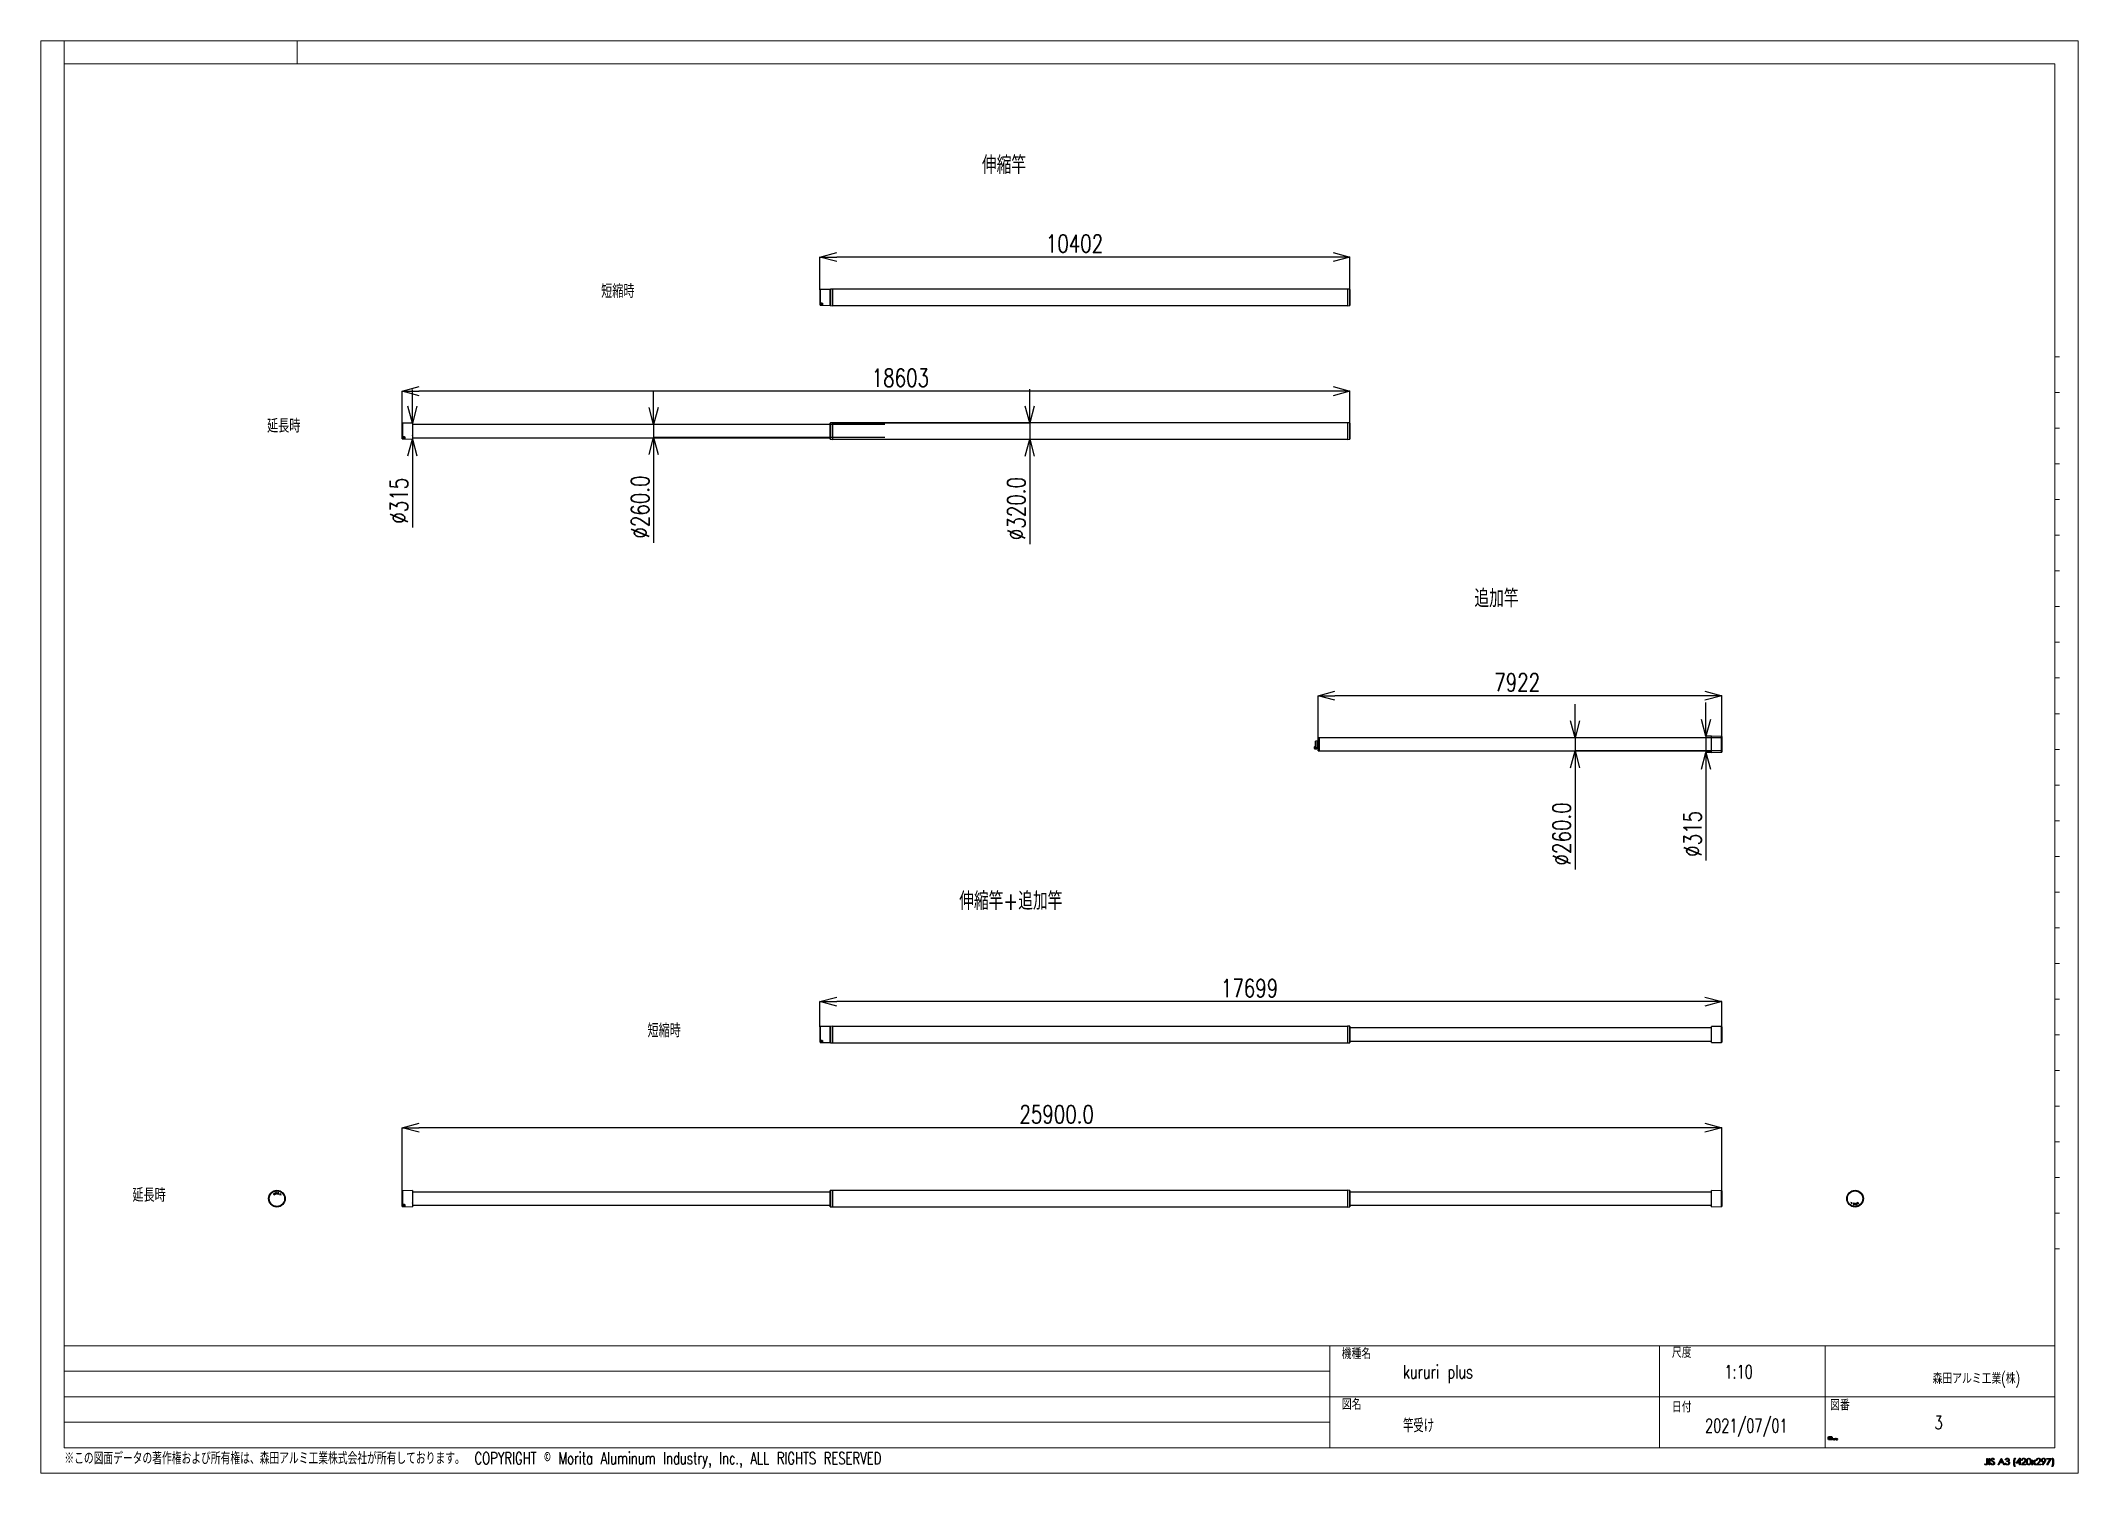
# Model space of a CAD drawing. Header units: millimetres. Extents: x -1 to 4006, y -1 to 3162.
# Drawn here: x 7 to 4006, y -1 to 2809 of the extents above; entities that cross this region are included whole.
import ezdxf

# ---------------------------------------------------------------- set-up
doc = ezdxf.new("R2010")
doc.units = ezdxf.units.MM
doc.header["$PDSIZE"] = -1
doc.layers.add('レイヤー_1', color=179, linetype='Continuous')
doc.styles.add('SLDTEXTSTYLE0', font='TXT', dxfattribs={"width": 0.7, "bigfont": 'bigfont'})
doc.styles.add('SLDTEXTSTYLE1', font='TXT', dxfattribs={"width": 0.75, "bigfont": 'bigfont'})
doc.dimstyles.new('SLDDIMSTYLE5', dxfattribs={"dimtxt": 35, "dimasz": 33.02, "dimexe": 0, "dimexo": 0.0625, "dimgap": 8.75, "dimtad": 1, "dimdec": 1, "dimlfac": 10, "dimrnd": 1e-09, "dimzin": 12, "dimdsep": 46, "dimtxsty": 'SLDTEXTSTYLE1', "dimblk1": 'OPEN30', "dimblk2": 'OPEN30', "dimsah": 1, "dimcen": 0.09, "dimadec": 0, "dimazin": 3, "dimtfac": 1, "dimtdec": 1, "dimtofl": 0, "dimtmove": 0, "dimatfit": 3, "dimldrblk": 'OPEN30', "dimfxl": 1, "dimfrac": 2, "dimtolj": 1, "dimtzin": 12, "dimarcsym": 0})
doc.dimstyles.new('SLDDIMSTYLE6', dxfattribs={"dimtxt": 35, "dimasz": 33.02, "dimexe": 0, "dimexo": 0.0625, "dimgap": 8.75, "dimtad": 1, "dimdec": 1, "dimlfac": 10, "dimrnd": 1e-09, "dimzin": 4, "dimdsep": 46, "dimtxsty": 'SLDTEXTSTYLE1', "dimblk1": 'OPEN30', "dimblk2": 'OPEN30', "dimsah": 1, "dimcen": 0.09, "dimadec": 0, "dimazin": 1, "dimtfac": 1, "dimtdec": 1, "dimtmove": 0, "dimatfit": 0, "dimldrblk": 'OPEN30', "dimfxl": 1, "dimfrac": 2, "dimtolj": 1, "dimtzin": 12, "dimarcsym": 0})
doc.dimstyles.new('SLDDIMSTYLE7', dxfattribs={"dimtxt": 35, "dimasz": 33.02, "dimexe": 0, "dimexo": 0.0625, "dimgap": 8.75, "dimtad": 1, "dimdec": 1, "dimlfac": 10, "dimrnd": 1e-09, "dimzin": 12, "dimdsep": 46, "dimtxsty": 'SLDTEXTSTYLE1', "dimblk1": 'OPEN30', "dimblk2": 'OPEN30', "dimsah": 1, "dimcen": 0.09, "dimadec": 0, "dimazin": 3, "dimtfac": 1, "dimtdec": 1, "dimtmove": 0, "dimatfit": 0, "dimldrblk": 'OPEN30', "dimfxl": 1, "dimfrac": 2, "dimtolj": 1, "dimtzin": 12, "dimarcsym": 0})
doc.dimstyles.new('SLDDIMSTYLE8', dxfattribs={"dimtxt": 35, "dimasz": 33.02, "dimexe": 0, "dimexo": 0.0625, "dimgap": 8.75, "dimtad": 1, "dimdec": 1, "dimlfac": 10, "dimrnd": 1e-09, "dimzin": 4, "dimdsep": 46, "dimtxsty": 'SLDTEXTSTYLE1', "dimblk1": 'OPEN30', "dimblk2": 'OPEN30', "dimsah": 1, "dimcen": 0.09, "dimadec": 0, "dimazin": 1, "dimtfac": 1, "dimtdec": 1, "dimtofl": 0, "dimtmove": 0, "dimatfit": 3, "dimldrblk": 'OPEN30', "dimfxl": 1, "dimfrac": 2, "dimtolj": 1, "dimtzin": 12, "dimarcsym": 0})

msp = doc.modelspace()

# ---------------------------------------------------------------- texts
at = {"color": 7, "linetype": 'Continuous', "lineweight": 0, "ltscale": 10, "style": 'SLDTEXTSTYLE0'}
for s, insert, char_height, attachment_point in [('1:10', (3339.87058, 211.19093), 26.458333, 2), ('図番', (3519.50708, 143.46828), 21.166667, 1)]:
    msp.add_mtext(s, dxfattribs=dict(at, insert=insert, char_height=char_height, attachment_point=attachment_point))
at = {"layer": 'レイヤー_1', "ltscale": 10}
for s, insert, char_height, attachment_point, style in [('伸縮竿', (1854.6265, 2582.71752), 35, 1, 'SLDTEXTSTYLE1'), ('短縮時', (1107.10209, 2331.05771), 26.458333, 1, 'SLDTEXTSTYLE1'), ('延長時', (451.38376, 2066.71053), 26.458333, 1, 'SLDTEXTSTYLE1'), ('追加竿', (2821.25006, 1732.57705), 35, 1, 'SLDTEXTSTYLE1'), ('伸縮竿+追加竿', (1809.99646, 1139.0524), 35, 1, 'SLDTEXTSTYLE1'), ('短縮時', (1198.07872, 880.5813), 26.458333, 1, 'SLDTEXTSTYLE1'), ('延長時', (187.03658, 557.87175), 26.458333, 1, 'SLDTEXTSTYLE1'), ('機種名', (2560.74181, 244.19922), 21.166667, 1, 'SLDTEXTSTYLE0'), ('尺度', (3208.92991, 246.46099), 21.166667, 1, 'SLDTEXTSTYLE0'), ('kururi plus', (2681.10861, 211.19093), 26.4583333, 1, 'SLDTEXTSTYLE0'), ('森田アルミ工業(株)', (3720.58937, 195.46574), 21.166667, 1, 'SLDTEXTSTYLE0'), ('図名', (2561.06107, 144.76583), 21.166667, 1, 'SLDTEXTSTYLE0'), ('日付', (3208.92991, 139.4849), 21.166667, 1, 'SLDTEXTSTYLE0'), ('竿受け', (2681.10861, 105.53025), 26.458333, 1, 'SLDTEXTSTYLE0'), ('2021/07/01', (3274.07433, 105.53025), 26.458333, 1, 'SLDTEXTSTYLE0'), ('3', (3732.27895, 111.59607), 26.45833, 2, 'SLDTEXTSTYLE0'), ('※この図面データの著作権および所有権は、森田アルミ工業株式会社が所有しております。\u3000COPYRIGHT © Morita Aluminum Industry, Inc., ALL RIGHTS RESERVED', (53.47397, 40.28528), 23.8125, 1, 'SLDTEXTSTYLE0')]:
    msp.add_mtext(s, dxfattribs=dict(at, insert=insert, char_height=char_height, attachment_point=attachment_point, style=style))

# ---------------------------------------------------------------- blocks, each defined once
blk = doc.blocks.new('morita')
at = {"layer": 'レイヤー_1', "color": 19, "lineweight": 35}
for p, q in [((83, 132), (88, 132)), ((83, 118), (83, 132)), ((88, 118), (83, 118)), ((88, 132), (88, 130)), ((88, 126), (88, 118)), ((94, 118), (94, 127)), ((100, 118), (94, 118)), ((100, 126), (100, 118)), ((106, 118), (106, 127)), ((111, 118), (106, 118)), ((111, 128), (111, 118)), ((134, 133), (139, 133)), ((134, 118), (134, 133)), ((139, 118), (134, 118)), ((139, 133), (139, 131)), ((139, 126), (139, 118)), ((146, 130), (145, 130)), ((146, 133), (146, 130)), ((147, 118), (147, 132)), ((147, 132), (153, 132)), ((153, 118), (147, 118)), ((153, 132), (153, 118)), ((154, 132), (157, 132)), ((154, 129), (154, 132)), ((157, 129), (154, 129)), ((157, 132), (157, 138)), ((157, 138), (162, 138)), ((157, 120), (157, 129)), ((162, 138), (162, 132)), ((162, 132), (165, 132)), ((165, 129), (162, 129)), ((162, 129), (162, 121)), ((166, 117), (162, 117)), ((163, 120), (166, 120)), ((165, 132), (165, 129)), ((166, 120), (166, 117)), ((172, 128), (167, 128)), ((180, 123), (180, 125)), ((180, 118), (180, 119)), ((186, 118), (180, 118)), ((185, 127), (185, 121))]:
    blk.add_line(p, q, dxfattribs=at)
for points in [[(88, 130), (89, 132), (91, 133), (93, 133)], [(89, 129), (88, 128), (88, 127), (88, 126)], [(91, 129), (91, 129), (90, 129), (89, 129)], [(93, 129), (93, 129), (92, 129), (91, 129)], [(93, 133), (96, 133), (97, 132), (99, 130)], [(94, 127), (94, 128), (94, 129), (93, 129)], [(99, 130), (100, 132), (102, 133), (105, 133)], [(101, 129), (100, 128), (100, 127), (100, 126)], [(103, 129), (102, 129), (101, 129), (101, 129)], [(105, 129), (104, 129), (104, 129), (103, 129)], [(105, 133), (109, 133), (111, 131), (111, 128)], [(106, 127), (106, 128), (106, 128), (105, 129)], [(113, 125), (113, 127), (113, 128), (115, 130)], [(116, 119), (114, 120), (113, 122), (113, 125)], [(115, 130), (117, 131), (119, 132), (122, 133)], [(120, 129), (119, 128), (118, 127), (118, 125)], [(118, 125), (118, 124), (118, 123), (119, 122)], [(119, 122), (120, 121), (121, 120), (122, 120)], [(122, 133), (125, 133), (127, 132), (129, 131)], [(122, 120), (124, 120), (125, 120), (126, 121)], [(126, 121), (127, 122), (127, 123), (128, 124)], [(128, 124), (128, 126), (127, 127), (127, 128)], [(139, 131), (140, 131), (142, 132), (143, 132)], [(141, 129), (140, 128), (139, 127), (139, 126)], [(145, 130), (143, 130), (142, 129), (141, 129)], [(143, 132), (144, 133), (145, 133), (146, 133)], [(150, 134), (149, 134), (149, 134), (148, 134)], [(152, 134), (152, 134), (151, 134), (150, 134)], [(158, 118), (157, 119), (157, 119), (157, 120)], [(162, 117), (160, 117), (159, 118), (158, 118)], [(162, 121), (162, 121), (162, 120), (163, 120)], [(166, 121), (166, 124), (168, 125), (173, 126)], [(171, 118), (168, 118), (167, 119), (166, 121)], [(167, 128), (167, 129), (168, 130), (170, 131)], [(170, 131), (171, 132), (174, 133), (176, 133)], [(174, 124), (172, 123), (171, 122), (171, 121)], [(171, 121), (172, 120), (173, 120), (175, 120)], [(180, 119), (177, 118), (174, 117), (171, 118)], [(174, 130), (173, 129), (172, 129), (172, 128)], [(173, 126), (175, 127), (177, 127), (178, 127)], [(178, 130), (176, 130), (175, 130), (174, 130)], [(177, 125), (176, 124), (175, 124), (174, 124)], [(175, 120), (177, 120), (178, 121), (178, 121)], [(176, 133), (179, 133), (181, 132), (182, 131)], [(180, 125), (179, 125), (178, 125), (177, 125)], [(180, 128), (180, 129), (179, 130), (178, 130)], [(178, 127), (179, 127), (180, 128), (180, 128)], [(178, 121), (179, 122), (180, 123), (180, 123)], [(182, 131), (184, 131), (185, 129), (185, 127)], [(185, 121), (185, 120), (185, 119), (186, 118)]]:
    blk.add_open_spline(points, degree=3, dxfattribs=at)
for points, knots in [([(129, 119), (127, 118), (125, 117), (123, 117), (120, 117), (118, 118), (116, 119)], [5, 5, 5, 5, 6, 6, 6, 7, 7, 7, 7]), ([(127, 128), (126, 129), (125, 130), (123, 130), (122, 130), (121, 130), (120, 129)], [5, 5, 5, 5, 6, 6, 6, 7, 7, 7, 7]), ([(129, 131), (132, 130), (133, 128), (133, 125), (133, 122), (132, 120), (129, 119)], [3, 3, 3, 3, 4, 4, 4, 5, 5, 5, 5]), ([(148, 134), (148, 135), (147, 135), (147, 136), (147, 137), (148, 137), (148, 138)], [1, 1, 1, 1, 2, 2, 2, 3, 3, 3, 3]), ([(148, 138), (149, 138), (149, 138), (150, 138), (151, 138), (152, 138), (152, 138)], [3, 3, 3, 3, 4, 4, 4, 5, 5, 5, 5]), ([(152, 138), (153, 137), (153, 137), (153, 136), (153, 135), (153, 135), (152, 134)], [5, 5, 5, 5, 6, 6, 6, 7, 7, 7, 7])]:
    blk.add_open_spline(points, degree=3, knots=knots, dxfattribs=at)
blk = doc.blocks.new('square')
at = {"layer": 'レイヤー_1', "color": 19, "lineweight": 35}
for p, q in [((13, 132), (13, 175)), ((13, 175), (76, 175)), ((76, 132), (13, 132)), ((13, 118), (13, 132)), ((13, 132), (76, 132)), ((76, 118), (13, 118)), ((76, 175), (76, 132)), ((76, 132), (76, 118))]:
    blk.add_line(p, q, dxfattribs=at)
blk = doc.blocks.new('moritalogo')
at = {"color": 7, "linetype": 'Continuous'}
for name in ['square', 'morita']:
    blk.add_blockref(name, (0, 0), dxfattribs=at)
blk = doc.blocks.new('_Open30')
at = {"color": 0, "linetype": 'ByBlock', "lineweight": -2}
for p, q in [((-1, 0.267949), (0, 0)), ((0, 0), (-1, -0.267949)), ((0, 0), (-1, 0))]:
    blk.add_line(p, q, dxfattribs=at)
blk = doc.blocks.new('*D74')
at = {"layer": 'Defpoints', "color": 0, "ltscale": 10}
for p in [(1536.7, 2384.8), (1536.7, 2320.7), (2576.9, 2321.3)]:
    blk.add_point(p, dxfattribs=at)
at = {"layer": 'レイヤー_1', "color": 0, "lineweight": -2, "ltscale": 10}
for p, q in [((1536.7, 2320.7), (1536.7, 2384.8)), ((2543.9, 2384.8), (1569.7, 2384.8)), ((2576.9, 2321.4), (2576.9, 2384.8))]:
    blk.add_line(p, q, dxfattribs=at)
at = {"layer": 'レイヤー_1', "color": 0, "lineweight": -2, "ltscale": 10, "xscale": 33.02, "yscale": 33.02, "zscale": 33.02, "rotation": 180}
blk.add_blockref('_Open30', (1536.7, 2384.8), dxfattribs=at)
at = {"layer": 'レイヤー_1', "color": 0, "lineweight": -2, "ltscale": 10, "xscale": 33.02, "yscale": 33.02, "zscale": 33.02}
blk.add_blockref('_Open30', (2576.9, 2384.8), dxfattribs=at)
at = {"layer": 'レイヤー_1', "color": 0, "ltscale": 10, "insert": (2036.3, 2428.6), "char_height": 35, "attachment_point": 2, "style": 'SLDTEXTSTYLE1'}
blk.add_mtext('\\A1;10402', dxfattribs=at)
blk = doc.blocks.new('*D75')
at = {"layer": 'Defpoints', "color": 0, "ltscale": 10}
for p in [(1536.7, 924.2), (1536.7, 874.5), (3306.6, 874.5)]:
    blk.add_point(p, dxfattribs=at)
at = {"layer": 'レイヤー_1', "color": 0, "lineweight": -2, "ltscale": 10}
for p, q in [((1536.7, 874.6), (1536.7, 924.2)), ((3273.6, 924.2), (1569.7, 924.2)), ((3306.6, 874.6), (3306.6, 924.2))]:
    blk.add_line(p, q, dxfattribs=at)
at = {"layer": 'レイヤー_1', "color": 0, "lineweight": -2, "ltscale": 10, "xscale": 33.02, "yscale": 33.02, "zscale": 33.02, "rotation": 180}
blk.add_blockref('_Open30', (1536.7, 924.2), dxfattribs=at)
at = {"layer": 'レイヤー_1', "color": 0, "lineweight": -2, "ltscale": 10, "xscale": 33.02, "yscale": 33.02, "zscale": 33.02}
blk.add_blockref('_Open30', (3306.6, 924.2), dxfattribs=at)
at = {"layer": 'レイヤー_1', "color": 0, "ltscale": 10, "insert": (2379.8, 968), "char_height": 35, "attachment_point": 2, "style": 'SLDTEXTSTYLE1'}
blk.add_mtext('\\A1;17699', dxfattribs=at)
blk = doc.blocks.new('*D70')
at = {"layer": 'Defpoints', "color": 0, "ltscale": 10}
for p in [(2514.4, 1524), (2514.4, 1441.3), (3306.6, 1443.9)]:
    blk.add_point(p, dxfattribs=at)
at = {"layer": 'レイヤー_1', "color": 0, "lineweight": -2, "ltscale": 10}
for p, q in [((2514.4, 1441.4), (2514.4, 1524)), ((3273.6, 1524), (2547.4, 1524)), ((3306.6, 1444), (3306.6, 1524))]:
    blk.add_line(p, q, dxfattribs=at)
at = {"layer": 'レイヤー_1', "color": 0, "lineweight": -2, "ltscale": 10, "xscale": 33.02, "yscale": 33.02, "zscale": 33.02, "rotation": 180}
blk.add_blockref('_Open30', (2514.4, 1524), dxfattribs=at)
at = {"layer": 'レイヤー_1', "color": 0, "lineweight": -2, "ltscale": 10, "xscale": 33.02, "yscale": 33.02, "zscale": 33.02}
blk.add_blockref('_Open30', (3306.6, 1524), dxfattribs=at)
at = {"layer": 'レイヤー_1', "color": 0, "ltscale": 10, "insert": (2905.2, 1567.8), "char_height": 35, "attachment_point": 2, "style": 'SLDTEXTSTYLE1'}
blk.add_mtext('\\A1;7922', dxfattribs=at)
blk = doc.blocks.new('*D71')
at = {"layer": 'Defpoints', "color": 0, "ltscale": 10}
for p in [(3304.4, 1441.8), (3018.8, 1415.8), (3304.4, 1415.8)]:
    blk.add_point(p, dxfattribs=at)
at = {"layer": 'レイヤー_1', "color": 0, "lineweight": -2, "ltscale": 10}
for p, q in [((3018.8, 1474.8), (3018.8, 1507.9)), ((3304.4, 1441.8), (3018.8, 1441.8)), ((3018.8, 1441.8), (3018.8, 1415.8)), ((3304.4, 1415.8), (3018.8, 1415.8)), ((3018.8, 1382.8), (3018.8, 1183.1))]:
    blk.add_line(p, q, dxfattribs=at)
at = {"layer": 'レイヤー_1', "color": 0, "lineweight": -2, "ltscale": 10, "xscale": 33.02, "yscale": 33.02, "zscale": 33.02}
for p, rotation in [((3018.8, 1441.8), 270), ((3018.8, 1415.8), 90)]:
    blk.add_blockref('_Open30', p, dxfattribs=dict(at, rotation=rotation))
at = {"layer": 'レイヤー_1', "color": 0, "ltscale": 10, "insert": (2975.1, 1253.1), "char_height": 35, "attachment_point": 2, "rotation": 90, "style": 'SLDTEXTSTYLE1'}
blk.add_mtext('\\A1;%%c260.0', dxfattribs=at)
blk = doc.blocks.new('*D72')
at = {"layer": 'Defpoints', "color": 0, "ltscale": 10}
for p in [(3275.8, 1444.6), (3286.4, 1444.6), (3286.4, 1413.1)]:
    blk.add_point(p, dxfattribs=at)
at = {"layer": 'レイヤー_1', "color": 0, "lineweight": -2, "ltscale": 10}
for p, q in [((3275.8, 1477.6), (3275.8, 1510.6)), ((3286.4, 1444.6), (3275.8, 1444.6)), ((3275.8, 1444.6), (3275.8, 1413.1)), ((3286.4, 1413.1), (3275.8, 1413.1)), ((3275.8, 1380.1), (3275.8, 1200.6))]:
    blk.add_line(p, q, dxfattribs=at)
at = {"layer": 'レイヤー_1', "color": 0, "lineweight": -2, "ltscale": 10, "xscale": 33.02, "yscale": 33.02, "zscale": 33.02}
for p, rotation in [((3275.8, 1444.6), 270), ((3275.8, 1413.1), 90)]:
    blk.add_blockref('_Open30', p, dxfattribs=dict(at, rotation=rotation))
at = {"layer": 'レイヤー_1', "color": 0, "ltscale": 10, "insert": (3232, 1253.1), "char_height": 35, "attachment_point": 2, "rotation": 90, "style": 'SLDTEXTSTYLE1'}
blk.add_mtext('\\A1;%%c315', dxfattribs=at)
blk = doc.blocks.new('*D73')
at = {"layer": 'Defpoints', "color": 0, "ltscale": 10}
for p in [(716.6, 676.8), (716.6, 552.6), (3306.6, 552.6)]:
    blk.add_point(p, dxfattribs=at)
at = {"layer": 'レイヤー_1', "color": 0, "lineweight": -2, "ltscale": 10}
for p, q in [((716.6, 552.7), (716.6, 676.8)), ((3273.6, 676.8), (749.6, 676.8)), ((3306.6, 552.7), (3306.6, 676.8))]:
    blk.add_line(p, q, dxfattribs=at)
at = {"layer": 'レイヤー_1', "color": 0, "lineweight": -2, "ltscale": 10, "xscale": 33.02, "yscale": 33.02, "zscale": 33.02, "rotation": 180}
blk.add_blockref('_Open30', (716.6, 676.8), dxfattribs=at)
at = {"layer": 'レイヤー_1', "color": 0, "lineweight": -2, "ltscale": 10, "xscale": 33.02, "yscale": 33.02, "zscale": 33.02}
blk.add_blockref('_Open30', (3306.6, 676.8), dxfattribs=at)
at = {"layer": 'レイヤー_1', "color": 0, "ltscale": 10, "insert": (2001.3, 720.6), "char_height": 35, "attachment_point": 2, "style": 'SLDTEXTSTYLE1'}
blk.add_mtext('\\A1;25900.0', dxfattribs=at)
blk = doc.blocks.new('*D76')
at = {"layer": 'Defpoints', "color": 0, "ltscale": 10}
for p in [(716.6, 2121.6), (716.6, 2058.4), (2576.9, 2059.1)]:
    blk.add_point(p, dxfattribs=at)
at = {"layer": 'レイヤー_1', "color": 0, "lineweight": -2, "ltscale": 10}
for p, q in [((716.6, 2058.5), (716.6, 2121.6)), ((2543.9, 2121.6), (749.6, 2121.6)), ((2576.9, 2059.1), (2576.9, 2121.6))]:
    blk.add_line(p, q, dxfattribs=at)
at = {"layer": 'レイヤー_1', "color": 0, "lineweight": -2, "ltscale": 10, "xscale": 33.02, "yscale": 33.02, "zscale": 33.02, "rotation": 180}
blk.add_blockref('_Open30', (716.6, 2121.6), dxfattribs=at)
at = {"layer": 'レイヤー_1', "color": 0, "lineweight": -2, "ltscale": 10, "xscale": 33.02, "yscale": 33.02, "zscale": 33.02}
blk.add_blockref('_Open30', (2576.9, 2121.6), dxfattribs=at)
at = {"layer": 'レイヤー_1', "color": 0, "ltscale": 10, "insert": (1694.4, 2165.4), "char_height": 35, "attachment_point": 2, "style": 'SLDTEXTSTYLE1'}
blk.add_mtext('\\A1;18603', dxfattribs=at)
blk = doc.blocks.new('*D77')
at = {"layer": 'Defpoints', "color": 0, "ltscale": 10}
for p in [(1663.8, 2056.4), (1210, 2030.4), (1663.8, 2030.4)]:
    blk.add_point(p, dxfattribs=at)
at = {"layer": 'レイヤー_1', "color": 0, "lineweight": -2, "ltscale": 10}
for p, q in [((1210, 2089.4), (1210, 2122.4)), ((1663.8, 2056.4), (1210, 2056.4)), ((1210, 2056.4), (1210, 2030.4)), ((1663.8, 2030.4), (1210, 2030.4)), ((1210, 1997.3), (1210, 1824.3))]:
    blk.add_line(p, q, dxfattribs=at)
at = {"layer": 'レイヤー_1', "color": 0, "lineweight": -2, "ltscale": 10, "xscale": 33.02, "yscale": 33.02, "zscale": 33.02}
for p, rotation in [((1210, 2056.4), 270), ((1210, 2030.4), 90)]:
    blk.add_blockref('_Open30', p, dxfattribs=dict(at, rotation=rotation))
at = {"layer": 'レイヤー_1', "color": 0, "ltscale": 10, "insert": (1166.3, 1894.3), "char_height": 35, "attachment_point": 2, "rotation": 90, "style": 'SLDTEXTSTYLE1'}
blk.add_mtext('\\A1;%%c260.0', dxfattribs=at)
blk = doc.blocks.new('*D78')
at = {"layer": 'Defpoints', "color": 0, "ltscale": 10}
for p in [(1561.9, 2059.4), (1561.9, 2027.4), (1948.5, 2027.4)]:
    blk.add_point(p, dxfattribs=at)
at = {"layer": 'レイヤー_1', "color": 0, "lineweight": -2, "ltscale": 10}
for p, q in [((1948.5, 2092.4), (1948.5, 2125.4)), ((1562, 2059.4), (1948.5, 2059.4)), ((1948.5, 2059.4), (1948.5, 2027.4)), ((1562, 2027.4), (1948.5, 2027.4)), ((1948.5, 1994.3), (1948.5, 1821.3))]:
    blk.add_line(p, q, dxfattribs=at)
at = {"layer": 'レイヤー_1', "color": 0, "lineweight": -2, "ltscale": 10, "xscale": 33.02, "yscale": 33.02, "zscale": 33.02}
for p, rotation in [((1948.5, 2059.4), 270), ((1948.5, 2027.4), 90)]:
    blk.add_blockref('_Open30', p, dxfattribs=dict(at, rotation=rotation))
at = {"layer": 'レイヤー_1', "color": 0, "ltscale": 10, "insert": (1904.7, 1891.3), "char_height": 35, "attachment_point": 2, "rotation": 90, "style": 'SLDTEXTSTYLE1'}
blk.add_mtext('\\A1;%%c320.0', dxfattribs=at)
blk = doc.blocks.new('*D79')
at = {"layer": 'Defpoints', "color": 0, "ltscale": 10}
for p in [(736.8, 2059.1), (736.6, 2027.6), (736.8, 2027.6)]:
    blk.add_point(p, dxfattribs=at)
at = {"layer": 'レイヤー_1', "color": 0, "lineweight": -2, "ltscale": 10}
for p, q in [((736.6, 2092.1), (736.6, 2125.2)), ((736.8, 2059.1), (736.6, 2059.1)), ((736.6, 2059.1), (736.6, 2027.6)), ((736.8, 2027.6), (736.6, 2027.6)), ((736.6, 1994.6), (736.6, 1854.1))]:
    blk.add_line(p, q, dxfattribs=at)
at = {"layer": 'レイヤー_1', "color": 0, "lineweight": -2, "ltscale": 10, "xscale": 33.02, "yscale": 33.02, "zscale": 33.02}
for p, rotation in [((736.6, 2059.1), 270), ((736.6, 2027.6), 90)]:
    blk.add_blockref('_Open30', p, dxfattribs=dict(at, rotation=rotation))
at = {"layer": 'レイヤー_1', "color": 0, "ltscale": 10, "insert": (692.9, 1906.6), "char_height": 35, "attachment_point": 2, "rotation": 90, "style": 'SLDTEXTSTYLE1'}
blk.add_mtext('\\A1;%%c315', dxfattribs=at)

# ---------------------------------------------------------------- dimensions: what is measured, and where the dimension line sits
at = {"layer": 'レイヤー_1', "ltscale": 10}
for base, p1, p2, dimstyle, picture, middle in [((1536.7267, 2384.83494), (2576.9267, 2321.2901), (1536.7267, 2320.65101), 'SLDDIMSTYLE5', '*D74', (2036.33388, 2384.83494)), ((716.6267, 2121.63163), (2576.9267, 2059.08433), (716.6267, 2058.44523), 'SLDDIMSTYLE5', '*D76', (1694.39612, 2121.63163)), ((2514.4267, 1524.03388), (3306.6267, 1443.89834), (2514.4267, 1441.32463), 'SLDDIMSTYLE5', '*D70', (2905.19049, 1524.03388)), ((1536.7267, 924.24272), (3306.6267, 874.52352), (1536.7267, 874.52352), 'SLDDIMSTYLE5', '*D75', (2379.80388, 924.24272)), ((716.6267, 676.81612), (3306.6267, 552.63219), (716.6267, 552.63219), 'SLDDIMSTYLE8', '*D73', (2001.27098, 676.81612))]:
    dim = msp.add_linear_dim(base=base, p1=p1, p2=p2, dimstyle=dimstyle, dxfattribs=at)
    dim.commit()
    dim.dimension.update_dxf_attribs({"geometry": picture, "text_midpoint": middle, "dimtype": 160})
for base, p1, p2, dimstyle, picture, middle in [((736.62602, 2027.61717), (736.8267, 2059.11717), (736.8267, 2027.61717), 'SLDDIMSTYLE7', '*D79', (736.62602, 1906.64894)), ((1210.04909, 2030.36717), (1663.8267, 2056.36717), (1663.8267, 2030.36717), 'SLDDIMSTYLE6', '*D77', (1210.04909, 1894.32717)), ((1948.47015, 2027.36717), (1561.9267, 2059.36717), (1561.9267, 2027.36717), 'SLDDIMSTYLE6', '*D78', (1948.47015, 1891.32717)), ((3018.81799, 1415.82028), (3304.4267, 1441.82028), (3304.4267, 1415.82028), 'SLDDIMSTYLE6', '*D71', (3018.81799, 1253.07028)), ((3275.77864, 1444.57028), (3286.4267, 1413.07028), (3286.4267, 1444.57028), 'SLDDIMSTYLE7', '*D72', (3275.77864, 1253.07028))]:
    dim = msp.add_linear_dim(base=base, p1=p1, p2=p2, angle=90, text='%%c<>', dimstyle=dimstyle, dxfattribs=at)
    dim.commit()
    dim.dimension.update_dxf_attribs({"geometry": picture, "text_midpoint": middle, "dimtype": 160})

# ---------------------------------------------------------------- linework, layer by layer
at = {"color": 7, "linetype": 'Continuous', "lineweight": 25, "ltscale": 10}
for p, q in [((1536.7267, 2290.49489), (1536.7267, 2320.65101)), ((1556.9267, 2321.32295), (1537.22233, 2321.15099)), ((1556.9267, 2305.57295), (1556.9267, 2321.35864)), ((1561.9267, 2321.82295), (1557.21623, 2321.65845)), ((1561.9267, 2305.57295), (1561.9267, 2321.82295)), ((2571.9267, 2321.57295), (1561.9267, 2321.57295)), ((2576.44414, 2321.7898), (2571.9267, 2321.94755)), ((2571.9267, 2321.94755), (2571.9267, 2289.19834)), ((2576.9267, 2321.2901), (2576.9267, 2289.85579)), ((1537.22233, 2289.9949), (1556.9267, 2289.82295)), ((1538.42233, 2290.08297), (1538.42233, 2293.24003)), ((1538.9267, 2293.63559), (1538.9267, 2290.58624)), ((1540.9267, 2294.13559), (1539.4267, 2294.13559)), ((1541.4267, 2290.55549), (1541.4267, 2293.63559)), ((1541.92233, 2293.24083), (1541.92233, 2290.05224)), ((1556.9267, 2289.78726), (1556.9267, 2305.57295)), ((1557.21623, 2289.48744), (1561.9267, 2289.32295)), ((1561.9267, 2289.32295), (1561.9267, 2305.57295)), ((1561.9267, 2289.57295), (2571.9267, 2289.57295)), ((2571.9267, 2289.19834), (2576.44414, 2289.3561)), ((716.6267, 2028.28911), (716.6267, 2058.44523)), ((736.8267, 2059.11717), (717.12233, 2058.94522)), ((736.8267, 2059.11717), (736.8267, 2027.61717)), ((1556.9267, 2056.36717), (736.8267, 2056.36717)), ((1556.9267, 2043.36717), (1556.9267, 2059.15286)), ((1556.9267, 2027.58148), (1556.9267, 2043.36717)), ((1561.9267, 2059.61717), (1557.21623, 2059.45268)), ((1561.9267, 2043.36717), (1561.9267, 2059.61717)), ((2571.9267, 2059.36717), (1561.9267, 2059.36717)), ((1561.9267, 2027.11717), (1561.9267, 2043.36717)), ((2576.44414, 2059.58402), (2571.9267, 2059.74178)), ((2571.9267, 2059.74178), (2571.9267, 2026.99257)), ((2576.9267, 2059.08433), (2576.9267, 2027.65002)), ((717.12233, 2027.78913), (736.8267, 2027.61717)), ((718.32233, 2027.8772), (718.32233, 2031.03425)), ((718.8267, 2031.42982), (718.8267, 2028.38047)), ((720.8267, 2031.92982), (719.3267, 2031.92982)), ((721.3267, 2028.34972), (721.3267, 2031.42982)), ((721.82233, 2031.03505), (721.82233, 2027.84646)), ((736.8267, 2030.36717), (1556.9267, 2030.36717)), ((1557.21623, 2027.28167), (1561.9267, 2027.11717)), ((1561.9267, 2027.36717), (2571.9267, 2027.36717)), ((2571.9267, 2026.99257), (2576.44414, 2027.15032)), ((2514.4267, 1416.31594), (2514.4267, 1441.32463)), ((2516.4267, 1441.83774), (2514.92233, 1441.82461)), ((2516.4267, 1441.83774), (2516.4267, 1415.80283)), ((3286.4267, 1441.82028), (2516.4267, 1441.82028)), ((3306.13106, 1444.39832), (3286.4267, 1444.57028)), ((3286.4267, 1413.07028), (3286.4267, 1444.57028)), ((3306.6267, 1443.89834), (3306.6267, 1413.74222)), ((2507.1267, 1420.32624), (2507.1267, 1424.18591)), ((2507.1267, 1424.18591), (2507.61797, 1424.18591)), ((2507.61797, 1420.32624), (2507.1267, 1420.32624)), ((2507.1267, 1420.314), (2507.1267, 1420.32624)), ((2507.61797, 1424.68583), (2509.6267, 1424.7209)), ((2509.6267, 1424.22097), (2507.61797, 1424.18591)), ((2507.61797, 1424.18591), (2507.61797, 1420.32624)), ((2507.61797, 1419.81407), (2510.10925, 1419.77059)), ((2509.6267, 1423.2799), (2509.6267, 1434.83274)), ((2509.6267, 1422.35847), (2510.11797, 1422.35847)), ((2509.6267, 1420.44584), (2509.6267, 1422.35847)), ((2510.11797, 1420.44584), (2509.6267, 1420.44584)), ((2509.6267, 1420.32794), (2509.6267, 1420.44584)), ((2509.6267, 1420.32794), (2509.6279, 1420.29306)), ((2510.10925, 1419.78606), (2510.10925, 1419.77059)), ((2510.11797, 1422.35847), (2510.11797, 1420.44584)), ((2513.93106, 1435.36596), (2510.12233, 1435.33272)), ((2510.1267, 1419.77028), (2511.6267, 1419.77028)), ((2511.6267, 1422.90247), (2511.6267, 1422.8154)), ((2511.6267, 1422.90247), (2513.93106, 1422.8803)), ((2511.6267, 1422.57028), (2514.36986, 1422.57028)), ((2511.6267, 1420.45131), (2511.6267, 1422.35532)), ((2514.92233, 1415.81596), (2516.4267, 1415.80283)), ((2516.4267, 1415.82028), (3286.4267, 1415.82028)), ((3286.4267, 1413.07028), (3306.13106, 1413.24224)), ((1536.7267, 844.36739), (1536.7267, 874.52352)), ((1556.9267, 875.19546), (1537.22233, 875.0235)), ((1537.22233, 843.86741), (1556.9267, 843.69546)), ((1538.42233, 843.95548), (1538.42233, 847.11254)), ((1538.9267, 847.5081), (1538.9267, 844.45875)), ((1540.9267, 848.0081), (1539.4267, 848.0081)), ((1541.4267, 844.428), (1541.4267, 847.5081)), ((1541.92233, 847.11334), (1541.92233, 843.92474)), ((1556.9267, 859.44546), (1556.9267, 875.23115)), ((1556.9267, 843.65977), (1556.9267, 859.44546)), ((1561.9267, 875.69546), (1557.21623, 875.53096)), ((1557.21623, 843.35995), (1561.9267, 843.19546)), ((1561.9267, 859.44546), (1561.9267, 875.69546)), ((2571.9267, 875.44546), (1561.9267, 875.44546)), ((1561.9267, 843.19546), (1561.9267, 859.44546)), ((1561.9267, 843.44546), (2571.9267, 843.44546)), ((2576.44414, 875.66231), (2571.9267, 875.82006)), ((2571.9267, 875.82006), (2571.9267, 843.07085)), ((2571.9267, 843.07085), (2576.44414, 843.2286)), ((2576.9267, 875.16261), (2576.9267, 843.7283)), ((3286.4267, 872.44546), (2576.9267, 872.44546)), ((2576.9267, 846.44546), (3286.4267, 846.44546)), ((3306.13106, 875.0235), (3286.4267, 875.19546)), ((3286.4267, 843.69546), (3286.4267, 875.19546)), ((3286.4267, 843.69546), (3306.13106, 843.86741)), ((3306.6267, 874.52352), (3306.6267, 844.36739)), ((464.23332, 547.5365), (463.88471, 547.31614)), ((463.89675, 547.31342), (463.88471, 547.31614)), ((463.88471, 547.31614), (465.2161, 545.21007)), ((464.23061, 547.52446), (463.89675, 547.31342)), ((463.89675, 547.31342), (465.21881, 545.22211)), ((464.23061, 547.52446), (464.23332, 547.5365)), ((465.39144, 545.68819), (464.23061, 547.52446)), ((465.39415, 545.70023), (464.23332, 547.5365)), ((465.2161, 545.21007), (466.45126, 545.99082)), ((465.21881, 545.22211), (465.2161, 545.21007)), ((465.21881, 545.22211), (466.43922, 545.99354)), ((466.27799, 546.24858), (465.39144, 545.68819)), ((465.39144, 545.68819), (465.39415, 545.70023)), ((466.28071, 546.26062), (465.39415, 545.70023)), ((466.27799, 546.24858), (466.28071, 546.26062)), ((466.43922, 545.99354), (466.27799, 546.24858)), ((466.45126, 545.99082), (466.28071, 546.26062)), ((466.43922, 545.99354), (466.45126, 545.99082)), ((466.4925, 547.35258), (466.48418, 547.34995)), ((466.8864, 547.48776), (466.89471, 547.49041)), ((467.20679, 548.94141), (467.20979, 548.94394)), ((467.20679, 548.94141), (467.20957, 548.94356)), ((467.20679, 548.94141), (467.20901, 548.93437)), ((467.20957, 548.94356), (467.20979, 548.94394)), ((467.28233, 548.65076), (467.28264, 548.65198)), ((467.28264, 548.65198), (467.28981, 548.6447)), ((467.2897, 548.64426), (467.28981, 548.6447)), ((467.87443, 546.77741), (467.87181, 546.78575)), ((468.27088, 547.9441), (468.26255, 547.94149)), ((469.05151, 522.03342), (469.05151, 522.06415)), ((469.92921, 548.20664), (469.93794, 548.20691)), ((470.81157, 546.97035), (470.8118, 546.96162)), ((470.82233, 549.21959), (470.82265, 549.21087)), ((470.8795, 547.27482), (470.87921, 547.28355)), ((471.29545, 549.14704), (471.37013, 549.44263)), ((471.30153, 549.13545), (471.38042, 549.44774)), ((471.43778, 547.09182), (471.36131, 547.3755)), ((471.44812, 547.087), (471.36705, 547.38774)), ((472.60827, 549.37332), (472.06916, 546.94084)), ((472.07957, 546.94747), (472.06916, 546.94084)), ((472.06916, 546.94084), (472.46834, 546.85233)), ((472.6149, 549.36291), (472.07957, 546.94747)), ((472.07957, 546.94747), (472.46171, 546.86274)), ((472.46171, 546.86274), (472.65855, 547.75092)), ((472.46171, 546.86274), (472.46834, 546.85233)), ((472.46834, 546.85233), (472.66636, 547.74583)), ((472.55151, 522.03342), (472.55151, 522.06415)), ((472.6149, 549.36291), (472.60827, 549.37332)), ((473.00744, 549.28482), (472.60827, 549.37332)), ((472.99703, 549.27819), (472.6149, 549.36291)), ((472.65855, 547.75092), (472.94907, 547.96488)), ((472.65855, 547.75092), (472.66636, 547.74583)), ((472.66636, 547.74583), (472.94489, 547.95096)), ((472.74409, 548.1369), (472.99703, 549.27819)), ((472.74409, 548.1369), (472.75445, 548.1433)), ((472.76731, 548.13107), (472.74409, 548.1369)), ((472.75445, 548.1433), (473.00744, 549.28482)), ((472.7648, 548.1407), (472.75445, 548.1433)), ((472.76731, 548.13107), (472.7648, 548.1407)), ((472.94907, 547.96488), (472.94489, 547.95096)), ((472.94489, 547.95096), (473.42636, 546.63992)), ((472.94907, 547.96488), (473.4329, 546.64741)), ((472.99703, 549.27819), (473.00744, 549.28482)), ((473.89257, 549.08857), (473.01567, 548.36894)), ((473.02132, 548.36228), (473.01567, 548.36894)), ((473.89482, 549.07913), (473.02132, 548.36228)), ((473.27053, 548.1396), (474.36181, 548.97559)), ((473.27053, 548.1396), (473.28101, 548.13664)), ((473.88099, 546.54806), (473.27053, 548.1396)), ((473.28101, 548.13664), (474.38199, 548.98005)), ((473.89495, 546.53602), (473.28101, 548.13664)), ((473.4329, 546.64741), (473.42636, 546.63992)), ((473.42636, 546.63992), (473.89495, 546.53602)), ((473.4329, 546.64741), (473.88099, 546.54806)), ((473.88099, 546.54806), (473.89495, 546.53602)), ((473.89482, 549.07913), (473.89257, 549.08857)), ((474.38199, 548.98005), (473.89257, 549.08857)), ((474.36181, 548.97559), (473.89482, 549.07913)), ((474.36181, 548.97559), (474.38199, 548.98005)), ((477.26653, 547.90031), (476.10071, 546.03461)), ((476.11473, 546.04058), (476.10071, 546.03461)), ((476.10071, 546.03461), (479.22776, 545.3777)), ((477.26731, 547.88509), (476.11473, 546.04058)), ((476.11473, 546.04058), (479.20626, 545.39114)), ((477.26731, 547.88509), (477.26653, 547.90031)), ((479.22776, 545.3777), (477.26653, 547.90031)), ((479.20626, 545.39114), (477.26731, 547.88509)), ((479.20626, 545.39114), (479.22776, 545.3777)), ((716.6267, 522.47607), (716.6267, 552.63219)), ((736.8267, 553.30413), (717.12233, 553.13217)), ((717.12233, 521.97609), (736.8267, 521.80413)), ((718.32233, 522.06415), (718.32233, 525.22121)), ((718.8267, 525.61677), (718.8267, 522.56742)), ((720.8267, 526.11677), (719.3267, 526.11677)), ((721.3267, 522.53667), (721.3267, 525.61677)), ((721.82233, 525.22201), (721.82233, 522.03342)), ((736.8267, 553.30413), (736.8267, 521.80413)), ((1556.9267, 550.55413), (736.8267, 550.55413)), ((736.8267, 524.55413), (1556.9267, 524.55413)), ((1556.9267, 537.55413), (1556.9267, 553.33982)), ((1556.9267, 521.76844), (1556.9267, 537.55413)), ((1561.9267, 553.80413), (1557.21623, 553.63963)), ((1557.21623, 521.46862), (1561.9267, 521.30413)), ((1561.9267, 537.55413), (1561.9267, 553.80413)), ((2571.9267, 553.55413), (1561.9267, 553.55413)), ((1561.9267, 521.30413), (1561.9267, 537.55413)), ((1561.9267, 521.55413), (2571.9267, 521.55413)), ((2576.44414, 553.77098), (2571.9267, 553.92873)), ((2571.9267, 553.92873), (2571.9267, 521.17952)), ((2571.9267, 521.17952), (2576.44414, 521.33728)), ((2576.9267, 553.27128), (2576.9267, 521.83697)), ((3286.4267, 550.55413), (2576.9267, 550.55413)), ((2576.9267, 524.55413), (3286.4267, 524.55413)), ((3306.13106, 553.13217), (3286.4267, 553.30413)), ((3286.4267, 521.80413), (3286.4267, 553.30413)), ((3286.4267, 521.80413), (3306.13106, 521.97609)), ((3306.6267, 552.63219), (3306.6267, 522.47607)), ((3563.02838, 529.07365), (3559.90132, 529.73055)), ((3559.90132, 529.73055), (3561.86256, 527.20794)), ((3559.92282, 529.71712), (3559.90132, 529.73055)), ((3563.01435, 529.06768), (3559.92282, 529.71712)), ((3559.92282, 529.71712), (3561.86178, 527.22316)), ((3561.86178, 527.22316), (3563.01435, 529.06768)), ((3561.86178, 527.22316), (3561.86256, 527.20794)), ((3561.86256, 527.20794), (3563.02838, 529.07365)), ((3563.01435, 529.06768), (3563.02838, 529.07365)), ((3565.84807, 526.97162), (3564.74709, 526.12821)), ((3564.76727, 526.13267), (3564.74709, 526.12821)), ((3564.74709, 526.12821), (3565.23651, 526.01969)), ((3565.85855, 526.96866), (3564.76727, 526.13267)), ((3564.76727, 526.13267), (3565.23426, 526.02913)), ((3565.24809, 528.5602), (3565.23413, 528.57224)), ((3565.70273, 528.46834), (3565.23413, 528.57224)), ((3565.23413, 528.57224), (3565.84807, 526.97162)), ((3565.23426, 526.02913), (3566.10777, 526.74598)), ((3565.23426, 526.02913), (3565.23651, 526.01969)), ((3565.23651, 526.01969), (3566.11341, 526.73932)), ((3565.69618, 528.46085), (3565.24809, 528.5602)), ((3565.24809, 528.5602), (3565.85855, 526.96866)), ((3565.69618, 528.46085), (3565.70273, 528.46834)), ((3566.18001, 527.14338), (3565.69618, 528.46085)), ((3566.1842, 527.1573), (3565.70273, 528.46834)), ((3565.85855, 526.96866), (3565.84807, 526.97162)), ((3566.10777, 526.74598), (3566.11341, 526.73932)), ((3566.37463, 526.96496), (3566.12164, 525.82344)), ((3566.13205, 525.83007), (3566.12164, 525.82344)), ((3566.12164, 525.82344), (3566.52082, 525.73493)), ((3566.38499, 526.97135), (3566.13205, 525.83007)), ((3566.13205, 525.83007), (3566.51418, 525.74534)), ((3566.47053, 527.35734), (3566.18001, 527.14338)), ((3566.18001, 527.14338), (3566.1842, 527.1573)), ((3566.46272, 527.36242), (3566.1842, 527.1573)), ((3566.36177, 526.97719), (3566.36429, 526.96756)), ((3566.36177, 526.97719), (3566.38499, 526.97135)), ((3566.36429, 526.96756), (3566.37463, 526.96496)), ((3566.38499, 526.97135), (3566.37463, 526.96496)), ((3566.66075, 528.25592), (3566.46272, 527.36242)), ((3566.47053, 527.35734), (3566.46272, 527.36242)), ((3566.66738, 528.24551), (3566.47053, 527.35734)), ((3566.51418, 525.74534), (3567.04951, 528.16079)), ((3566.51418, 525.74534), (3566.52082, 525.73493)), ((3566.52082, 525.73493), (3567.05992, 528.16742)), ((3566.66738, 528.24551), (3566.66075, 528.25592)), ((3567.05992, 528.16742), (3566.66075, 528.25592)), ((3567.04951, 528.16079), (3566.66738, 528.24551)), ((3567.04951, 528.16079), (3567.05992, 528.16742)), ((3567.68097, 528.02126), (3567.76203, 527.72051)), ((3567.69131, 528.01644), (3567.76777, 527.73275)), ((3567.82755, 525.97281), (3567.74866, 525.66051)), ((3567.83363, 525.96122), (3567.75896, 525.66563)), ((3568.24959, 527.83344), (3568.24988, 527.82471)), ((3568.30676, 525.88867), (3568.30644, 525.89739)), ((3568.31752, 528.13791), (3568.31728, 528.14664)), ((3569.19988, 526.90161), (3569.19115, 526.90135)), ((3570.85821, 527.16416), (3570.86653, 527.16677)), ((3571.25465, 528.33084), (3571.25728, 528.3225)), ((3571.83938, 526.464), (3571.83927, 526.46356)), ((3571.84645, 526.45628), (3571.83927, 526.46356)), ((3571.84675, 526.4575), (3571.84645, 526.45628)), ((3571.92229, 526.16685), (3571.9193, 526.16431)), ((3571.91951, 526.1647), (3571.9193, 526.16431)), ((3571.92229, 526.16685), (3571.91951, 526.1647)), ((3571.92229, 526.16685), (3571.92007, 526.17388)), ((3572.24269, 527.6205), (3572.23437, 527.61785)), ((3572.63658, 527.75568), (3572.64491, 527.75831)), ((3573.91299, 529.89818), (3572.67782, 529.11743)), ((3572.67782, 529.11743), (3572.84838, 528.84763)), ((3572.68986, 529.11472), (3572.67782, 529.11743)), ((3573.91027, 529.88614), (3572.68986, 529.11472)), ((3572.68986, 529.11472), (3572.85109, 528.85968)), ((3572.84838, 528.84763), (3573.73493, 529.40803)), ((3572.85109, 528.85968), (3572.84838, 528.84763)), ((3572.85109, 528.85968), (3573.73765, 529.42007)), ((3573.73765, 529.42007), (3573.73493, 529.40803)), ((3573.73493, 529.40803), (3574.89576, 527.57176)), ((3573.73765, 529.42007), (3574.89848, 527.5838)), ((3573.91027, 529.88614), (3573.91299, 529.89818)), ((3575.23233, 527.79483), (3573.91027, 529.88614)), ((3575.24437, 527.79212), (3573.91299, 529.89818)), ((3574.89576, 527.57176), (3575.24437, 527.79212)), ((3574.89848, 527.5838), (3574.89576, 527.57176)), ((3574.89848, 527.5838), (3575.23233, 527.79483)), ((3575.23233, 527.79483), (3575.24437, 527.79212))]:
    msp.add_line(p, q, dxfattribs=at)
at = {"color": 9, "linetype": 'Continuous', "lineweight": 25, "ltscale": 10}
for p, q in [((1537.22233, 2321.15099), (1537.22233, 2305.57295)), ((1557.21623, 2321.65845), (1557.21623, 2289.48744)), ((2576.44414, 2305.57295), (2576.44414, 2321.7898)), ((1537.22233, 2305.57295), (1537.22233, 2289.9949)), ((2576.44414, 2289.3561), (2576.44414, 2305.57295)), ((717.12233, 2058.94522), (717.12233, 2043.36717)), ((717.12233, 2043.36717), (717.12233, 2027.78913)), ((1557.21623, 2059.45268), (1557.21623, 2027.28167)), ((2576.44414, 2043.36717), (2576.44414, 2059.58402)), ((2576.44414, 2027.15032), (2576.44414, 2043.36717)), ((2514.92233, 1441.82461), (2514.92233, 1415.81596)), ((3306.13106, 1428.82028), (3306.13106, 1444.39832)), ((2507.61797, 1419.82704), (2507.61797, 1419.81407)), ((2510.12233, 1435.33272), (2510.12233, 1422.81918)), ((2510.1267, 1419.95611), (2510.1267, 1419.77028)), ((2513.93106, 1422.8803), (2513.93106, 1435.36596)), ((3306.13106, 1413.24224), (3306.13106, 1428.82028)), ((1537.22233, 875.0235), (1537.22233, 859.44546)), ((1537.22233, 859.44546), (1537.22233, 843.86741)), ((1557.21623, 875.53096), (1557.21623, 843.35995)), ((2576.44414, 859.44546), (2576.44414, 875.66231)), ((2576.44414, 843.2286), (2576.44414, 859.44546)), ((3306.13106, 859.44546), (3306.13106, 875.0235)), ((3306.13106, 843.86741), (3306.13106, 859.44546)), ((717.12233, 553.13217), (717.12233, 537.55413)), ((717.12233, 537.55413), (717.12233, 521.97609)), ((1557.21623, 553.63963), (1557.21623, 521.46862)), ((2576.44414, 537.55413), (2576.44414, 553.77098)), ((2576.44414, 521.33728), (2576.44414, 537.55413)), ((3306.13106, 537.55413), (3306.13106, 553.13217)), ((3306.13106, 521.97609), (3306.13106, 537.55413))]:
    msp.add_line(p, q, dxfattribs=at)
at = {"color": 7, "linetype": 'Continuous', "lineweight": 25, "ltscale": 10, "flags": 128}
for points in [[(1541.92233, 2290.05224), (1538.9267, 2290.07854), (1538.42233, 2290.08297)], [(1541.4267, 2292.272), (1540.17799, 2292.28298), (1539.22408, 2292.29138)], [(1539.42233, 2294.27338), (1540.42225, 2294.27358), (1540.92233, 2294.27369)], [(721.82233, 2027.84646), (718.8267, 2027.87277), (718.32233, 2027.8772)], [(721.3267, 2030.06622), (720.07799, 2030.07721), (719.12408, 2030.08561)], [(719.32233, 2032.0676), (720.32225, 2032.06781), (720.82233, 2032.06791)], [(2507.61797, 1420.32624), (2508.62523, 1420.3096), (2509.6279, 1420.29306)], [(2510.10925, 1419.78606), (2509.10955, 1419.80248), (2507.61797, 1419.82704)], [(2510.12233, 1422.81918), (2511.12219, 1422.81666), (2511.6267, 1422.8154)], [(1541.92233, 843.92474), (1538.9267, 843.95105), (1538.42233, 843.95548)], [(1541.4267, 846.1445), (1540.17799, 846.15549), (1539.22408, 846.16389)], [(1539.42233, 848.14588), (1540.42225, 848.14609), (1540.92233, 848.1462)], [(460.03075, 526.25487), (460.04363, 526.25466), (460.05007, 526.25456)], [(467.28233, 548.65076), (467.28602, 548.64751), (467.2897, 548.64426)], [(467.94936, 546.4948), (467.95014, 546.49229), (467.95091, 546.48979), (467.95194, 546.48645)], [(468.66335, 548.08261), (468.66585, 548.0834), (468.66835, 548.08419), (468.67168, 548.08525)], [(469.51397, 548.17326), (469.51135, 548.17317), (469.50873, 548.17309), (469.50524, 548.17297)], [(470.79797, 549.51747), (470.79782, 549.52183), (470.79766, 549.52619)], [(471.29545, 549.14704), (471.29849, 549.14125), (471.30153, 549.13545)], [(471.36131, 547.3755), (471.36418, 547.38162), (471.36705, 547.38774)], [(471.37013, 549.44263), (471.37528, 549.4452), (471.38042, 549.44774)], [(471.43778, 547.09182), (471.44295, 547.0894), (471.44812, 547.087)], [(481.55296, 526.25456), (481.56584, 526.25477), (481.57227, 526.25487)], [(721.82233, 522.03342), (718.8267, 522.05972), (718.32233, 522.06415)], [(721.3267, 524.25318), (720.07799, 524.26417), (719.12408, 524.27256)], [(719.32233, 526.25456), (720.32225, 526.25477), (720.82233, 526.25487)], [(3567.69131, 528.01644), (3567.68614, 528.01885), (3567.68097, 528.02126)], [(3567.75896, 525.66563), (3567.75381, 525.66306), (3567.74866, 525.66051)], [(3567.76777, 527.73275), (3567.7649, 527.72664), (3567.76203, 527.72051)], [(3567.83363, 525.96122), (3567.83059, 525.967), (3567.82755, 525.97281)], [(3568.33112, 525.59079), (3568.33127, 525.58642), (3568.33142, 525.58206)], [(3569.61511, 526.935), (3569.61773, 526.93508), (3569.62035, 526.93517), (3569.62384, 526.93529)], [(3570.46573, 527.02564), (3570.46324, 527.02485), (3570.46074, 527.02406), (3570.45741, 527.02301)], [(3571.17972, 528.61346), (3571.17895, 528.61596), (3571.17818, 528.61847), (3571.17715, 528.6218)], [(3571.84675, 526.4575), (3571.84307, 526.46075), (3571.83938, 526.464)]]:
    msp.add_lwpolyline(points, dxfattribs=at)
at = {"color": 7, "linetype": 'Continuous', "lineweight": 25, "ltscale": 100}
for centre, radius in [((470.80151, 537.55413), 16.3746), ((470.80151, 537.55413), 16.25), ((470.80151, 537.55413), 16.08551), ((470.80151, 537.55413), 15.78569), ((470.80151, 537.55413), 15.75), ((470.80151, 537.55413), 15.57804), ((470.80151, 537.55413), 15.07806), ((3568.32757, 537.55413), 16.3746), ((3568.32757, 537.55413), 16.21685), ((3568.32757, 537.55413), 15.75), ((3568.32757, 537.55413), 15.57804), ((3568.32757, 537.55413), 15.07806)]:
    msp.add_circle(centre, radius, dxfattribs=at)
for centre, radius, start, end in [((1537.2267, 2320.65101), 0.5, 90.5, 180), ((1557.2267, 2321.35864), 0.3, 92, 180), ((2576.4267, 2321.2901), 0.5, 0, 88), ((1537.2267, 2290.49489), 0.5, 180, 269.5), ((1538.4725, 2293.69539), 0.45811, 263.71272804, 352.50002907), ((1540.98659, 2294.25395), 1.56438, 179.28853271, 184.33907769), ((1542.49332, 2294.25421), 1.57111, 179.28952036, 184.32985269), ((1541.87865, 2293.69452), 0.45578, 187.42804493, 275.49897909), ((1557.2267, 2289.78726), 0.3, 180, 268), ((2576.4267, 2289.85579), 0.5, 272, 0), ((717.1267, 2058.44523), 0.5, 90.5, 180), ((1557.2267, 2059.15286), 0.3, 92, 180), ((2576.4267, 2059.08433), 0.5, 0, 88), ((717.1267, 2028.28911), 0.5, 180, 269.5), ((718.3725, 2031.48961), 0.45811, 263.71272804, 352.50002907), ((720.88659, 2032.04818), 1.56438, 179.28853271, 184.33907769), ((722.39332, 2032.04843), 1.57111, 179.28952036, 184.32985269), ((721.77865, 2031.48874), 0.45578, 187.42804493, 275.49897909), ((736.5267, 2034.98986), 0.5, 0, 53.13010235), ((736.5267, 2034.98986), 0.5, 306.86989765, 0), ((1557.2267, 2027.58148), 0.3, 180, 268), ((2576.4267, 2027.65002), 0.5, 272, 0), ((2514.9267, 1441.32463), 0.5, 90.5, 180), ((3306.1267, 1443.89834), 0.5, 0, 89.5), ((2507.6267, 1424.18591), 0.5, 91, 180), ((2507.62632, 1420.32659), 0.49963, 180.04033887, 269.04219876), ((2507.6267, 1420.314), 0.5, 180, 269), ((2514.78174, 1424.43587), 7.16813, 178.00161738, 181.99838262), ((2515.69722, 1420.07664), 8.08311, 178.23045553, 181.76954447), ((2510.1267, 1434.83274), 0.5, 90.5, 180), ((2510.10745, 1423.30013), 0.48118, 182.40905307, 271.77230682), ((2510.12161, 1420.45103), 0.49495, 180.60048848, 270.58815789), ((2510.1267, 1420.27028), 0.5, 267.99999956, 270), ((2520.88344, 1420.39272), 10.7656, 179.7172765, 182.32433179), ((2513.9267, 1435.86594), 0.5, 270.5, 0), ((2514.9267, 1416.31594), 0.5, 180, 269.5), ((3286.7267, 1437.19759), 0.5, 126.86989765, 233.13010235), ((3306.1267, 1413.74222), 0.5, 270.5, 0), ((1537.2267, 874.52352), 0.5, 90.5, 180), ((1537.2267, 844.36739), 0.5, 180, 269.5), ((1538.4725, 847.5679), 0.45811, 263.71272804, 352.50002907), ((1540.98659, 848.12646), 1.56438, 179.28853271, 184.33907769), ((1542.49332, 848.12672), 1.57111, 179.28952036, 184.32985269), ((1541.87865, 847.56702), 0.45578, 187.42804493, 275.49897909), ((1557.2267, 875.23115), 0.3, 92, 180), ((1557.2267, 843.65977), 0.3, 180, 268), ((2576.4267, 875.16261), 0.5, 0, 88), ((2576.4267, 843.7283), 0.5, 272, 0), ((3286.7267, 867.82277), 0.5, 126.86989765, 233.13010235), ((3306.1267, 874.52352), 0.5, 0, 89.5), ((3306.1267, 844.36739), 0.5, 270.5, 0), ((470.80151, 537.55413), 15.61906, 232.14401994, 263.56692395), ((470.80151, 537.55413), 15.58851, 232.29349672, 263.55426562), ((470.80151, 537.55413), 15.61906, 276.43307605, 307.85598006), ((470.80151, 537.55413), 15.58851, 276.44573438, 307.70650328), ((717.1267, 552.63219), 0.5, 90.5, 180), ((717.1267, 522.47607), 0.5, 180, 269.5), ((718.3725, 525.67657), 0.45811, 263.71272804, 352.50002907), ((720.88659, 526.23513), 1.56438, 179.28853271, 184.33907769), ((722.39332, 526.23539), 1.57111, 179.28952036, 184.32985269), ((721.77865, 525.6757), 0.45578, 187.42804493, 275.49897909), ((736.5267, 529.17682), 0.5, 0, 53.13010235), ((736.5267, 529.17682), 0.5, 306.86989765, 0), ((1557.2267, 553.33982), 0.3, 92, 180), ((1557.2267, 521.76844), 0.3, 180, 268), ((2576.4267, 553.27128), 0.5, 0, 88), ((2576.4267, 521.83697), 0.5, 272, 0), ((3286.7267, 545.93144), 0.5, 126.86989765, 233.13010235), ((3306.1267, 552.63219), 0.5, 0, 89.5), ((3306.1267, 522.47607), 0.5, 270.5, 0)]:
    msp.add_arc(centre, radius, start, end, dxfattribs=at)
for centre, major_axis, ratio, start_param, end_param in [((2569.8733, 1428.82028), (431.61215, 0), 0.0151169134, 4.5734960106, 4.5770246977), ((2411.3649, 1428.82028), (489.82917, 0), 0.0174550649, 4.9153874799, 4.9185331817), ((2411.37363, 1428.82028), (489.82917, 0), 0.018475829, 4.9153874799, 4.9185149816)]:
    msp.add_ellipse(centre, major_axis=major_axis, ratio=ratio, start_param=start_param, end_param=end_param, dxfattribs=at)
at = {"color": 7, "linetype": 'Continuous', "lineweight": 25, "ltscale": 10}
for points, knots in [([(1539.42233, 2294.27338), (1539.36021, 2294.26976), (1539.21022, 2294.26103), (1538.96991, 2294.17537), (1538.72758, 2294.00535), (1538.47766, 2293.68241), (1538.44432, 2293.41586), (1538.42233, 2293.24003)], [0, 0, 0, 0, 0.0901597132, 0.2176998948, 0.3839834454, 0.593631985, 1, 1, 1, 1]), ([(1538.9267, 2290.58624), (1538.92112, 2290.52938), (1538.90996, 2290.41564), (1538.82288, 2290.26417), (1538.69487, 2290.15041), (1538.55309, 2290.09057), (1538.45962, 2290.08514), (1538.42233, 2290.08297)], [0, 0, 0, 0, 0.2152915258, 0.4306077308, 0.645221256, 0.8584871831, 1, 1, 1, 1]), ([(1538.9267, 2293.63559), (1538.93653, 2293.71903), (1538.95105, 2293.84219), (1539.07333, 2293.99976), (1539.18329, 2294.07834), (1539.27675, 2294.11414), (1539.343, 2294.12968), (1539.38959, 2294.13521), (1539.42119, 2294.13553), (1539.4267, 2294.13559)], [0, 0, 0, 0, 0.4595873242, 0.6783215911, 0.8329638125, 0.9029143692, 0.9352821436, 0.9887299912, 1, 1, 1, 1]), ([(1539.22408, 2292.29138), (1539.19059, 2292.29498), (1539.12362, 2292.30218), (1539.03466, 2292.35446), (1538.96745, 2292.43096), (1538.93179, 2292.51566), (1538.92814, 2292.57172), (1538.9267, 2292.59398)], [0, 0, 0, 0, 0.2136025407, 0.4271766639, 0.641565958, 0.8576918469, 1, 1, 1, 1]), ([(1540.92233, 2294.27369), (1541.00911, 2294.26672), (1541.18292, 2294.25275), (1541.43896, 2294.13981), (1541.68955, 2293.93541), (1541.8851, 2293.61483), (1541.90926, 2293.37215), (1541.92233, 2293.24083)], [0, 0, 0, 0, 0.1263160688, 0.2529862014, 0.4313557491, 0.6922905112, 1, 1, 1, 1]), ([(1540.9267, 2294.13559), (1540.95265, 2294.1344), (1540.99739, 2294.13236), (1541.0837, 2294.11333), (1541.19423, 2294.06617), (1541.31622, 2293.96416), (1541.4094, 2293.81131), (1541.42051, 2293.69844), (1541.4267, 2293.63559)], [0, 0, 0, 0, 0.0535194102, 0.0922585557, 0.196854112, 0.3675674544, 0.6478256226, 1, 1, 1, 1]), ([(1541.92233, 2290.05224), (1541.86643, 2290.05824), (1541.75464, 2290.07025), (1541.60617, 2290.15747), (1541.49416, 2290.28506), (1541.43507, 2290.42587), (1541.42906, 2290.51881), (1541.4267, 2290.55549)], [0, 0, 0, 0, 0.2141728266, 0.4283245327, 0.6430833957, 0.859142135, 1, 1, 1, 1]), ([(719.32233, 2032.0676), (719.26021, 2032.06399), (719.11022, 2032.05526), (718.86991, 2031.96959), (718.62758, 2031.79957), (718.37766, 2031.47663), (718.34432, 2031.21009), (718.32233, 2031.03425)], [0, 0, 0, 0, 0.0901597132, 0.2176998948, 0.3839834454, 0.593631985, 1, 1, 1, 1]), ([(718.8267, 2028.38047), (718.82112, 2028.3236), (718.80996, 2028.20986), (718.72288, 2028.05839), (718.59487, 2027.94463), (718.45309, 2027.88479), (718.35962, 2027.87936), (718.32233, 2027.8772)], [0, 0, 0, 0, 0.2152915258, 0.4306077308, 0.645221256, 0.8584871831, 1, 1, 1, 1]), ([(718.8267, 2031.42982), (718.83653, 2031.51326), (718.85105, 2031.63641), (718.97333, 2031.79398), (719.08329, 2031.87257), (719.17675, 2031.90837), (719.243, 2031.92391), (719.28959, 2031.92943), (719.32119, 2031.92976), (719.3267, 2031.92982)], [0, 0, 0, 0, 0.4595873242, 0.6783215911, 0.8329638125, 0.9029143692, 0.9352821436, 0.9887299912, 1, 1, 1, 1]), ([(719.12408, 2030.08561), (719.09059, 2030.08921), (719.02362, 2030.09641), (718.93466, 2030.14868), (718.86745, 2030.22518), (718.83179, 2030.30988), (718.82814, 2030.36595), (718.8267, 2030.38821)], [0, 0, 0, 0, 0.2136025407, 0.4271766639, 0.641565958, 0.8576918469, 1, 1, 1, 1]), ([(720.82233, 2032.06791), (720.90911, 2032.06094), (721.08292, 2032.04698), (721.33896, 2031.93403), (721.58955, 2031.72964), (721.7851, 2031.40905), (721.80926, 2031.16637), (721.82233, 2031.03505)], [0, 0, 0, 0, 0.1263160688, 0.2529862014, 0.4313557491, 0.6922905112, 1, 1, 1, 1]), ([(720.8267, 2031.92982), (720.85265, 2031.92863), (720.89739, 2031.92658), (720.9837, 2031.90755), (721.09423, 2031.8604), (721.21622, 2031.75839), (721.3094, 2031.60553), (721.32051, 2031.49267), (721.3267, 2031.42982)], [0, 0, 0, 0, 0.0535194102, 0.0922585557, 0.196854112, 0.3675674544, 0.6478256226, 1, 1, 1, 1]), ([(721.82233, 2027.84646), (721.76643, 2027.85246), (721.65464, 2027.86447), (721.50617, 2027.9517), (721.39416, 2028.07928), (721.33507, 2028.2201), (721.32906, 2028.31304), (721.3267, 2028.34972)], [0, 0, 0, 0, 0.2141728266, 0.4283245327, 0.6430833957, 0.859142135, 1, 1, 1, 1]), ([(2509.6267, 1423.2799), (2509.6267, 1423.25684), (2509.6267, 1423.18531), (2509.6267, 1422.99418), (2509.6267, 1422.69599), (2509.6267, 1422.47098), (2509.6267, 1422.35847)], [0, 0, 0, 0, 0.1368533147, 0.4245778494, 0.7122887188, 1, 1, 1, 1]), ([(2509.6279, 1420.29306), (2509.63513, 1420.24582), (2509.64955, 1420.15165), (2509.72141, 1420.01302), (2509.84217, 1419.88017), (2509.96676, 1419.81599), (2510.0546, 1419.79457), (2510.08432, 1419.78923), (2510.10361, 1419.78715), (2510.10912, 1419.78621), (2510.10922, 1419.78609), (2510.10925, 1419.78606)], [0, 0, 0, 0, 0.1564513744, 0.3119193484, 0.5415929164, 0.8480035005, 0.9159584496, 0.9548303981, 0.993767903, 0.9982298226, 1, 1, 1, 1]), ([(2510.11797, 1422.35847), (2510.11795, 1422.41472), (2510.1179, 1422.52723), (2510.11909, 1422.67633), (2510.12071, 1422.77189), (2510.12194, 1422.80765), (2510.12233, 1422.81918)], [0, 0, 0, 0, 0.2876768392, 0.5753718198, 0.863119969, 1, 1, 1, 1]), ([(2511.6267, 1422.65669), (2511.6267, 1422.63594), (2511.6267, 1422.57255), (2511.6267, 1422.46296), (2511.6267, 1422.38127), (2511.6267, 1422.35532)], [0, 0, 0, 0, 0.2492269998, 0.7615626165, 1, 1, 1, 1]), ([(2511.6267, 1420.45131), (2511.6267, 1420.39503), (2511.6267, 1420.28247), (2511.6267, 1420.13368), (2511.6267, 1420.0149), (2511.6267, 1419.9798), (2511.6267, 1419.96186)], [0, 0, 0, 0, 0.2472022398, 0.494403527, 0.7416297657, 1, 1, 1, 1]), ([(2514.4267, 1422.33347), (2514.42033, 1422.39922), (2514.40758, 1422.5308), (2514.30809, 1422.70419), (2514.16453, 1422.82705), (2514.02834, 1422.87541), (2513.95104, 1422.8793), (2513.93106, 1422.8803)], [0, 0, 0, 0, 0.2413472577, 0.4829739576, 0.7149219182, 0.9262987227, 1, 1, 1, 1]), ([(1539.42233, 848.14588), (1539.36021, 848.14227), (1539.21022, 848.13354), (1538.96991, 848.04788), (1538.72758, 847.87786), (1538.47766, 847.55492), (1538.44432, 847.28837), (1538.42233, 847.11254)], [0, 0, 0, 0, 0.0901597132, 0.2176998948, 0.3839834454, 0.593631985, 1, 1, 1, 1]), ([(1538.9267, 844.45875), (1538.92112, 844.40188), (1538.90996, 844.28815), (1538.82288, 844.13668), (1538.69487, 844.02292), (1538.55309, 843.96308), (1538.45962, 843.95765), (1538.42233, 843.95548)], [0, 0, 0, 0, 0.2152915258, 0.4306077308, 0.645221256, 0.8584871831, 1, 1, 1, 1]), ([(1538.9267, 847.5081), (1538.93653, 847.59154), (1538.95105, 847.7147), (1539.07333, 847.87227), (1539.18329, 847.95085), (1539.27675, 847.98665), (1539.343, 848.00219), (1539.38959, 848.00772), (1539.42119, 848.00804), (1539.4267, 848.0081)], [0, 0, 0, 0, 0.4595873242, 0.6783215911, 0.8329638125, 0.9029143692, 0.9352821436, 0.9887299912, 1, 1, 1, 1]), ([(1539.22408, 846.16389), (1539.19059, 846.16749), (1539.12362, 846.17469), (1539.03466, 846.22697), (1538.96745, 846.30347), (1538.93179, 846.38817), (1538.92814, 846.44423), (1538.9267, 846.46649)], [0, 0, 0, 0, 0.2136025407, 0.4271766639, 0.641565958, 0.8576918469, 1, 1, 1, 1]), ([(1540.92233, 848.1462), (1541.00911, 848.13922), (1541.18292, 848.12526), (1541.43896, 848.01232), (1541.68955, 847.80792), (1541.8851, 847.48734), (1541.90926, 847.24466), (1541.92233, 847.11334)], [0, 0, 0, 0, 0.1263160688, 0.2529862014, 0.4313557491, 0.6922905112, 1, 1, 1, 1]), ([(1540.9267, 848.0081), (1540.95265, 848.00691), (1540.99739, 848.00487), (1541.0837, 847.98584), (1541.19423, 847.93868), (1541.31622, 847.83667), (1541.4094, 847.68382), (1541.42051, 847.57095), (1541.4267, 847.5081)], [0, 0, 0, 0, 0.0535194102, 0.0922585557, 0.196854112, 0.3675674544, 0.6478256226, 1, 1, 1, 1]), ([(1541.92233, 843.92474), (1541.86643, 843.93075), (1541.75464, 843.94276), (1541.60617, 844.02998), (1541.49416, 844.15757), (1541.43507, 844.29838), (1541.42906, 844.39132), (1541.4267, 844.428)], [0, 0, 0, 0, 0.2141728266, 0.4283245327, 0.6430833957, 0.859142135, 1, 1, 1, 1]), ([(461.21643, 525.22201), (461.1926, 525.2406), (460.97541, 525.41008), (460.65208, 525.67863), (460.31503, 525.98088), (460.13337, 526.15194), (460.04211, 526.24137), (460.03418, 526.2508), (460.03075, 526.25487)], [0, 0, 0, 0, 0.0442694795, 0.4035995002, 0.6108184157, 0.7758797354, 0.9032977702, 1, 1, 1, 1]), ([(460.07776, 526.23048), (460.07773, 526.23051), (460.07761, 526.23061), (460.09341, 526.21663), (460.1207, 526.19176), (460.13806, 526.17594)], [0, 0, 0, 0, 0.1018910569, 0.4284756985, 1, 1, 1, 1]), ([(461.26731, 525.22121), (461.10867, 525.34665), (460.80362, 525.58784), (460.43992, 525.90281), (460.21785, 526.10328), (460.15499, 526.16059), (460.1381, 526.17599)], [0, 0, 0, 0, 0.3596945508, 0.6916360789, 0.9171708213, 1, 1, 1, 1]), ([(467.20979, 548.94394), (467.07048, 548.88499), (466.82111, 548.77946), (466.55883, 548.48224), (466.41901, 548.1461), (466.38525, 547.75378), (466.44945, 547.49171), (466.48418, 547.34995)], [0, 0, 0, 0, 0.2285471579, 0.40912025, 0.5895096817, 0.7779641573, 1, 1, 1, 1]), ([(467.20901, 548.93437), (467.20285, 548.93214), (467.04413, 548.87456), (466.78181, 548.73847), (466.53176, 548.41891), (466.41322, 548.07416), (466.40269, 547.70665), (466.46293, 547.46917), (466.4925, 547.35258)], [0, 0, 0, 0, 0.0101167323, 0.2607121734, 0.441979356, 0.6229641343, 0.8148845051, 1, 1, 1, 1]), ([(466.48418, 547.34995), (466.56354, 547.16022), (466.69108, 546.85529), (467.03988, 546.55502), (467.38134, 546.42395), (467.69815, 546.42136), (467.87941, 546.46785), (467.95194, 546.48645)], [0, 0, 0, 0, 0.3184709564, 0.5118109384, 0.7060147892, 0.8823578817, 1, 1, 1, 1]), ([(466.4925, 547.35258), (466.57197, 547.16278), (466.69921, 546.85889), (467.04705, 546.56112), (467.38563, 546.43225), (467.69893, 546.43047), (467.87799, 546.47646), (467.94936, 546.4948)], [0, 0, 0, 0, 0.3208230546, 0.5136974178, 0.7074362513, 0.8833771649, 1, 1, 1, 1]), ([(466.8864, 547.48776), (466.84765, 547.66991), (466.79168, 547.93304), (466.85962, 548.26454), (466.96819, 548.45458), (467.11649, 548.58048), (467.23028, 548.6287), (467.28233, 548.65076)], [0, 0, 0, 0, 0.4032532216, 0.5825186843, 0.7293977142, 0.8762157365, 1, 1, 1, 1]), ([(466.89471, 547.49041), (466.85621, 547.67131), (466.80069, 547.93214), (466.86763, 548.26038), (466.9743, 548.44807), (467.12202, 548.57379), (467.23634, 548.62183), (467.2897, 548.64426)], [0, 0, 0, 0, 0.4030253924, 0.5810966609, 0.7268209945, 0.8724936684, 1, 1, 1, 1]), ([(467.87443, 546.77741), (467.77605, 546.75985), (467.6093, 546.73009), (467.36216, 546.81512), (467.13881, 546.99872), (466.97568, 547.23894), (466.90902, 547.42471), (466.8864, 547.48776)], [0, 0, 0, 0, 0.2178196307, 0.3691949512, 0.562390784, 0.851491887, 1, 1, 1, 1]), ([(467.87181, 546.78575), (467.77328, 546.7683), (467.60717, 546.73888), (467.36162, 546.8256), (467.14106, 547.00959), (466.98157, 547.24751), (466.91634, 547.42994), (466.89471, 547.49041)], [0, 0, 0, 0, 0.2201618479, 0.3711892391, 0.5659994264, 0.8561345662, 1, 1, 1, 1]), ([(468.66335, 548.08261), (468.58333, 548.2724), (468.45533, 548.57597), (468.10756, 548.87386), (467.77233, 548.99994), (467.46109, 548.99811), (467.28345, 548.95319), (467.20901, 548.93437)], [0, 0, 0, 0, 0.3219178847, 0.5149212154, 0.7093304175, 0.8781955, 1, 1, 1, 1]), ([(468.67168, 548.08525), (468.59177, 548.27498), (468.46343, 548.57973), (468.11435, 548.88023), (467.77588, 549.00843), (467.46237, 549.00713), (467.28386, 548.96224), (467.20957, 548.94356)], [0, 0, 0, 0, 0.3200944619, 0.5141365334, 0.7095837839, 0.8791433634, 1, 1, 1, 1]), ([(467.28264, 548.65198), (467.38119, 548.66964), (467.54678, 548.69932), (467.77521, 548.62604), (467.98783, 548.46277), (468.16562, 548.23057), (468.24109, 548.02517), (468.27088, 547.9441)], [0, 0, 0, 0, 0.2185882847, 0.367292568, 0.5156338249, 0.8088290732, 1, 1, 1, 1]), ([(467.28981, 548.6447), (467.38873, 548.66178), (467.55393, 548.69031), (467.79491, 548.60817), (468.01364, 548.42274), (468.17595, 548.18734), (468.24175, 548.00054), (468.26255, 547.94149)], [0, 0, 0, 0, 0.2219697706, 0.3706631742, 0.5549972454, 0.8593264493, 1, 1, 1, 1]), ([(468.26255, 547.94149), (468.29903, 547.78827), (468.35712, 547.54435), (468.30888, 547.22375), (468.20913, 547.00964), (468.05627, 546.86393), (467.93144, 546.81103), (467.87181, 546.78575)], [0, 0, 0, 0, 0.3439163962, 0.547504636, 0.7022865312, 0.8577745685, 1, 1, 1, 1]), ([(468.27088, 547.9441), (468.30762, 547.78955), (468.36614, 547.54341), (468.31699, 547.21966), (468.21552, 547.00334), (468.0607, 546.85629), (467.93456, 546.80287), (467.87443, 546.77741)], [0, 0, 0, 0, 0.3434135562, 0.5469609065, 0.7021541024, 0.8580346364, 1, 1, 1, 1]), ([(467.94936, 546.4948), (468.10483, 546.56133), (468.37165, 546.67551), (468.63317, 547.00066), (468.76467, 547.37394), (468.75092, 547.74947), (468.68801, 547.98881), (468.66335, 548.08261)], [0, 0, 0, 0, 0.2549825989, 0.4376162452, 0.6206246565, 0.8513122473, 1, 1, 1, 1]), ([(467.95194, 546.48645), (468.10874, 546.55361), (468.37778, 546.66884), (468.64124, 546.99686), (468.77354, 547.3731), (468.75961, 547.75084), (468.69637, 547.99135), (468.67168, 548.08525)], [0, 0, 0, 0, 0.2554093153, 0.4382292249, 0.6214199857, 0.8521939089, 1, 1, 1, 1]), ([(470.79766, 549.52619), (470.59336, 549.50029), (470.25367, 549.45723), (469.85288, 549.18442), (469.6009, 548.84251), (469.51141, 548.48158), (469.50686, 548.2539), (469.50524, 548.17297)], [0, 0, 0, 0, 0.2896164971, 0.4815338008, 0.6745472577, 0.8843249088, 1, 1, 1, 1]), ([(469.50524, 548.17297), (469.53105, 547.96793), (469.57194, 547.64313), (469.83673, 547.27642), (470.1376, 547.06978), (470.47612, 546.96794), (470.7054, 546.96362), (470.8118, 546.96162)], [0, 0, 0, 0, 0.3033534891, 0.4805571599, 0.6578110248, 0.8412007008, 1, 1, 1, 1]), ([(470.79797, 549.51747), (470.59359, 549.49145), (470.25492, 549.44833), (469.8566, 549.17575), (469.60737, 548.8353), (469.51992, 548.47759), (469.51552, 548.25234), (469.51397, 548.17326)], [0, 0, 0, 0, 0.2915766484, 0.4831743242, 0.675901366, 0.8862151061, 1, 1, 1, 1]), ([(469.51397, 548.17326), (469.53987, 547.96811), (469.58076, 547.64416), (469.84576, 547.28009), (470.14502, 547.07608), (470.48034, 546.97641), (470.70703, 546.97226), (470.81157, 546.97035)], [0, 0, 0, 0, 0.3055020089, 0.4824024356, 0.6593280774, 0.8428895471, 1, 1, 1, 1]), ([(469.92921, 548.20664), (469.93504, 548.34817), (469.94466, 548.58141), (470.08657, 548.87977), (470.28669, 549.06937), (470.54027, 549.19279), (470.72578, 549.21042), (470.82233, 549.21959)], [0, 0, 0, 0, 0.2763188635, 0.4553954253, 0.6352486509, 0.8101834763, 1, 1, 1, 1]), ([(470.8795, 547.27482), (470.73399, 547.28261), (470.50106, 547.29508), (470.22279, 547.4613), (470.0429, 547.67996), (469.95045, 547.94224), (469.93556, 548.12753), (469.92921, 548.20664)], [0, 0, 0, 0, 0.2857949085, 0.457484051, 0.6293945976, 0.8417759367, 1, 1, 1, 1]), ([(469.93794, 548.20691), (469.9437, 548.3474), (469.95319, 548.57862), (470.09358, 548.8743), (470.29151, 549.06186), (470.54268, 549.18428), (470.72667, 549.20175), (470.82265, 549.21087)], [0, 0, 0, 0, 0.2767895838, 0.4555162041, 0.6350274918, 0.8096074646, 1, 1, 1, 1]), ([(470.87921, 547.28355), (470.73521, 547.29119), (470.50476, 547.30342), (470.22923, 547.46747), (470.05104, 547.6836), (469.95913, 547.94375), (469.9443, 548.12786), (469.93794, 548.20691)], [0, 0, 0, 0, 0.2854223019, 0.456798016, 0.6284008003, 0.8404520302, 1, 1, 1, 1]), ([(471.38042, 549.44774), (471.33039, 549.46428), (471.23057, 549.49727), (471.03465, 549.5264), (470.88995, 549.52627), (470.79766, 549.52619)], [0, 0, 0, 0, 0.2668805569, 0.5324043314, 1, 1, 1, 1]), ([(471.37013, 549.44263), (471.31921, 549.45882), (471.21762, 549.49112), (471.0252, 549.51795), (470.88502, 549.51765), (470.79797, 549.51747)], [0, 0, 0, 0, 0.2758568374, 0.5503031117, 1, 1, 1, 1]), ([(470.81157, 546.97035), (470.91677, 546.97771), (471.07572, 546.98884), (471.28567, 547.03296), (471.38686, 547.07211), (471.43778, 547.09182)], [0, 0, 0, 0, 0.4930191426, 0.7448610503, 1, 1, 1, 1]), ([(470.8118, 546.96162), (470.91872, 546.96917), (471.0803, 546.98058), (471.29376, 547.02592), (471.39643, 547.06654), (471.44812, 547.087)], [0, 0, 0, 0, 0.4927123982, 0.7446174008, 1, 1, 1, 1]), ([(470.82233, 549.21959), (470.86358, 549.2197), (470.94612, 549.21991), (471.10645, 549.20509), (471.22076, 549.16998), (471.29545, 549.14704)], [0, 0, 0, 0, 0.2571957296, 0.5145729787, 1, 1, 1, 1]), ([(470.82265, 549.21087), (470.8639, 549.21097), (470.94644, 549.21118), (471.10886, 549.196), (471.22496, 549.15951), (471.30153, 549.13545)], [0, 0, 0, 0, 0.2538919307, 0.5079677122, 1, 1, 1, 1]), ([(471.36705, 547.38774), (471.3274, 547.37147), (471.24814, 547.33895), (471.08495, 547.29944), (470.96072, 547.28984), (470.87921, 547.28355)], [0, 0, 0, 0, 0.2560409092, 0.5118304692, 1, 1, 1, 1]), ([(471.36131, 547.3755), (471.32146, 547.35968), (471.24182, 547.32806), (471.08066, 547.29006), (470.95872, 547.28082), (470.8795, 547.27482)], [0, 0, 0, 0, 0.259717022, 0.5190243814, 1, 1, 1, 1]), ([(473.01567, 548.36894), (472.9944, 548.35032), (472.95185, 548.31308), (472.86751, 548.23778), (472.80588, 548.17953), (472.7648, 548.1407)], [0, 0, 0, 0, 0.250039436, 0.5000837824, 1, 1, 1, 1]), ([(473.02132, 548.36228), (473.00005, 548.34366), (472.9575, 548.30642), (472.8937, 548.24946), (472.8305, 548.19079), (472.78838, 548.15098), (472.76731, 548.13107)], [0, 0, 0, 0, 0.2468972771, 0.4937994318, 0.7468848543, 1, 1, 1, 1]), ([(481.36463, 526.08522), (481.33284, 526.05638), (481.22802, 525.9613), (480.88601, 525.65964), (480.55444, 525.39547), (480.33571, 525.22121)], [0, 0, 0, 0, 0.1290366567, 0.425451082, 1, 1, 1, 1]), ([(481.57227, 526.25487), (481.56607, 526.2479), (481.55366, 526.23393), (481.43737, 526.12099), (481.21805, 525.91659), (480.85585, 525.59601), (480.55137, 525.35333), (480.3866, 525.22201)], [0, 0, 0, 0, 0.1263160688, 0.2529862014, 0.4313557491, 0.6922905112, 1, 1, 1, 1]), ([(481.36478, 526.08504), (481.40031, 526.11727), (481.46487, 526.17583), (481.51629, 526.2226), (481.52228, 526.22785), (481.52441, 526.22972)], [0, 0, 0, 0, 0.4411669914, 0.8016449066, 1, 1, 1, 1]), ([(719.32233, 526.25456), (719.26021, 526.25094), (719.11022, 526.24221), (718.86991, 526.15655), (718.62758, 525.98653), (718.37766, 525.66359), (718.34432, 525.39704), (718.32233, 525.22121)], [0, 0, 0, 0, 0.0901597132, 0.2176998948, 0.3839834454, 0.593631985, 1, 1, 1, 1]), ([(718.8267, 522.56742), (718.82112, 522.51056), (718.80996, 522.39682), (718.72288, 522.24535), (718.59487, 522.13159), (718.45309, 522.07175), (718.35962, 522.06632), (718.32233, 522.06415)], [0, 0, 0, 0, 0.2152915258, 0.4306077308, 0.645221256, 0.8584871831, 1, 1, 1, 1]), ([(718.8267, 525.61677), (718.83653, 525.70021), (718.85105, 525.82337), (718.97333, 525.98094), (719.08329, 526.05952), (719.17675, 526.09532), (719.243, 526.11086), (719.28959, 526.11639), (719.32119, 526.11672), (719.3267, 526.11677)], [0, 0, 0, 0, 0.4595873242, 0.6783215911, 0.8329638125, 0.9029143692, 0.9352821436, 0.9887299912, 1, 1, 1, 1]), ([(719.12408, 524.27256), (719.09059, 524.27616), (719.02362, 524.28336), (718.93466, 524.33564), (718.86745, 524.41214), (718.83179, 524.49684), (718.82814, 524.5529), (718.8267, 524.57516)], [0, 0, 0, 0, 0.2136025407, 0.4271766639, 0.641565958, 0.8576918469, 1, 1, 1, 1]), ([(720.82233, 526.25487), (720.90911, 526.2479), (721.08292, 526.23393), (721.33896, 526.12099), (721.58955, 525.91659), (721.7851, 525.59601), (721.80926, 525.35333), (721.82233, 525.22201)], [0, 0, 0, 0, 0.1263160688, 0.2529862014, 0.4313557491, 0.6922905112, 1, 1, 1, 1]), ([(720.8267, 526.11677), (720.85265, 526.11559), (720.89739, 526.11354), (720.9837, 526.09451), (721.09423, 526.04735), (721.21622, 525.94534), (721.3094, 525.79249), (721.32051, 525.67962), (721.3267, 525.61677)], [0, 0, 0, 0, 0.0535194102, 0.0922585557, 0.196854112, 0.3675674544, 0.6478256226, 1, 1, 1, 1]), ([(721.82233, 522.03342), (721.76643, 522.03942), (721.65464, 522.05143), (721.50617, 522.13865), (721.39416, 522.26624), (721.33507, 522.40705), (721.32906, 522.49999), (721.3267, 522.53667)], [0, 0, 0, 0, 0.2141728266, 0.4283245327, 0.6430833957, 0.859142135, 1, 1, 1, 1]), ([(3566.10777, 526.74598), (3566.12904, 526.7646), (3566.17158, 526.80184), (3566.23538, 526.8588), (3566.29859, 526.91746), (3566.34071, 526.95728), (3566.36177, 526.97719)], [0, 0, 0, 0, 0.2468972771, 0.4937994318, 0.7468848543, 1, 1, 1, 1]), ([(3566.11341, 526.73932), (3566.13468, 526.75794), (3566.17723, 526.79518), (3566.26158, 526.87048), (3566.3232, 526.92873), (3566.36429, 526.96756)], [0, 0, 0, 0, 0.250039436, 0.5000837824, 1, 1, 1, 1]), ([(3568.31728, 528.14664), (3568.21036, 528.13909), (3568.04878, 528.12768), (3567.83532, 528.08234), (3567.73265, 528.04171), (3567.68097, 528.02126)], [0, 0, 0, 0, 0.4927123982, 0.7446174008, 1, 1, 1, 1]), ([(3568.31752, 528.13791), (3568.21231, 528.13054), (3568.05337, 528.11942), (3567.84341, 528.0753), (3567.74223, 528.03614), (3567.69131, 528.01644)], [0, 0, 0, 0, 0.4930191426, 0.7448610503, 1, 1, 1, 1]), ([(3567.74866, 525.66051), (3567.7987, 525.64397), (3567.89851, 525.61098), (3568.09444, 525.58186), (3568.23913, 525.58198), (3568.33142, 525.58206)], [0, 0, 0, 0, 0.2668805569, 0.5324043314, 1, 1, 1, 1]), ([(3567.75896, 525.66563), (3567.80988, 525.64944), (3567.91146, 525.61714), (3568.10389, 525.59031), (3568.24406, 525.5906), (3568.33112, 525.59079)], [0, 0, 0, 0, 0.2758568374, 0.5503031117, 1, 1, 1, 1]), ([(3567.76203, 527.72051), (3567.80168, 527.73678), (3567.88094, 527.76931), (3568.04413, 527.80882), (3568.16836, 527.81841), (3568.24988, 527.82471)], [0, 0, 0, 0, 0.2560409092, 0.5118304692, 1, 1, 1, 1]), ([(3567.76777, 527.73275), (3567.80762, 527.74857), (3567.88726, 527.7802), (3568.04843, 527.8182), (3568.17036, 527.82743), (3568.24959, 527.83344)], [0, 0, 0, 0, 0.259717022, 0.5190243814, 1, 1, 1, 1]), ([(3568.30644, 525.89739), (3568.26518, 525.89729), (3568.18264, 525.89707), (3568.02022, 525.91226), (3567.90412, 525.94875), (3567.82755, 525.97281)], [0, 0, 0, 0, 0.2538919307, 0.5079677122, 1, 1, 1, 1]), ([(3568.30676, 525.88867), (3568.2655, 525.88856), (3568.18296, 525.88834), (3568.02263, 525.90317), (3567.90833, 525.93828), (3567.83363, 525.96122)], [0, 0, 0, 0, 0.2571957296, 0.5145729787, 1, 1, 1, 1]), ([(3568.24959, 527.83344), (3568.3951, 527.82565), (3568.62803, 527.81318), (3568.9063, 527.64696), (3569.08618, 527.42829), (3569.17863, 527.16602), (3569.19352, 526.98072), (3569.19988, 526.90161)], [0, 0, 0, 0, 0.2857949085, 0.457484051, 0.6293945976, 0.8417759367, 1, 1, 1, 1]), ([(3568.24988, 527.82471), (3568.39387, 527.81707), (3568.62433, 527.80484), (3568.89985, 527.64079), (3569.07804, 527.42466), (3569.16995, 527.16451), (3569.18478, 526.9804), (3569.19115, 526.90135)], [0, 0, 0, 0, 0.2854223019, 0.456798016, 0.6284008003, 0.8404520302, 1, 1, 1, 1]), ([(3569.19115, 526.90135), (3569.18538, 526.76085), (3569.17589, 526.52964), (3569.03551, 526.23395), (3568.83758, 526.04639), (3568.5864, 525.92398), (3568.40242, 525.9065), (3568.30644, 525.89739)], [0, 0, 0, 0, 0.2767895838, 0.4555162041, 0.6350274918, 0.8096074646, 1, 1, 1, 1]), ([(3569.19988, 526.90161), (3569.19404, 526.76009), (3569.18443, 526.52685), (3569.04251, 526.22848), (3568.84239, 526.03889), (3568.58882, 525.91547), (3568.4033, 525.89784), (3568.30676, 525.88867)], [0, 0, 0, 0, 0.2763188635, 0.4553954253, 0.6352486509, 0.8101834763, 1, 1, 1, 1]), ([(3569.62384, 526.93529), (3569.59803, 527.14032), (3569.55714, 527.46513), (3569.29235, 527.83183), (3568.99148, 528.03848), (3568.65296, 528.14031), (3568.42368, 528.14463), (3568.31728, 528.14664)], [0, 0, 0, 0, 0.3033534891, 0.4805571599, 0.6578110248, 0.8412007008, 1, 1, 1, 1]), ([(3569.61511, 526.935), (3569.58922, 527.14015), (3569.54832, 527.4641), (3569.28333, 527.82817), (3568.98407, 528.03218), (3568.64874, 528.13184), (3568.42206, 528.136), (3568.31752, 528.13791)], [0, 0, 0, 0, 0.3055020089, 0.4824024356, 0.6593280774, 0.8428895471, 1, 1, 1, 1]), ([(3568.33112, 525.59079), (3568.53549, 525.61681), (3568.87416, 525.65992), (3569.27249, 525.93251), (3569.52172, 526.27296), (3569.60916, 526.63067), (3569.61357, 526.85592), (3569.61511, 526.935)], [0, 0, 0, 0, 0.2915766484, 0.4831743242, 0.675901366, 0.8862151061, 1, 1, 1, 1]), ([(3568.33142, 525.58206), (3568.53572, 525.60796), (3568.87541, 525.65102), (3569.2762, 525.92384), (3569.52819, 526.26574), (3569.61767, 526.62668), (3569.62222, 526.85436), (3569.62384, 526.93529)], [0, 0, 0, 0, 0.2896164971, 0.4815338008, 0.6745472577, 0.8843249088, 1, 1, 1, 1]), ([(3571.17715, 528.6218), (3571.02035, 528.55465), (3570.7513, 528.43942), (3570.48784, 528.1114), (3570.35554, 527.73516), (3570.36947, 527.35741), (3570.43272, 527.11691), (3570.45741, 527.02301)], [0, 0, 0, 0, 0.2554093153, 0.4382292249, 0.6214199857, 0.8521939089, 1, 1, 1, 1]), ([(3571.17972, 528.61346), (3571.02425, 528.54693), (3570.75743, 528.43274), (3570.49592, 528.1076), (3570.36441, 527.73432), (3570.37816, 527.35879), (3570.44107, 527.11945), (3570.46573, 527.02564)], [0, 0, 0, 0, 0.2549825989, 0.4376162452, 0.6206246565, 0.8513122473, 1, 1, 1, 1]), ([(3570.45741, 527.02301), (3570.53731, 526.83328), (3570.66565, 526.52852), (3571.01473, 526.22803), (3571.3532, 526.09982), (3571.66671, 526.10113), (3571.84522, 526.14602), (3571.91951, 526.1647)], [0, 0, 0, 0, 0.3200944619, 0.5141365334, 0.7095837839, 0.8791433634, 1, 1, 1, 1]), ([(3570.46573, 527.02564), (3570.54576, 526.83586), (3570.67375, 526.53229), (3571.02152, 526.23439), (3571.35675, 526.10832), (3571.668, 526.11015), (3571.84563, 526.15506), (3571.92007, 526.17388)], [0, 0, 0, 0, 0.3219178847, 0.5149212154, 0.7093304175, 0.8781955, 1, 1, 1, 1]), ([(3570.85821, 527.16416), (3570.82146, 527.3187), (3570.76295, 527.56485), (3570.8121, 527.8886), (3570.91357, 528.10492), (3571.06838, 528.25197), (3571.19453, 528.30538), (3571.25465, 528.33084)], [0, 0, 0, 0, 0.3434135562, 0.5469609065, 0.7021541024, 0.8580346364, 1, 1, 1, 1]), ([(3570.86653, 527.16677), (3570.83005, 527.31999), (3570.77197, 527.5639), (3570.8202, 527.88451), (3570.91995, 528.09862), (3571.07281, 528.24433), (3571.19764, 528.29723), (3571.25728, 528.3225)], [0, 0, 0, 0, 0.3439163962, 0.547504636, 0.7022865312, 0.8577745685, 1, 1, 1, 1]), ([(3571.84645, 526.45628), (3571.7479, 526.43862), (3571.5823, 526.40893), (3571.35387, 526.48221), (3571.14126, 526.64549), (3570.96347, 526.87768), (3570.88799, 527.08309), (3570.85821, 527.16416)], [0, 0, 0, 0, 0.2185882847, 0.367292568, 0.5156338249, 0.8088290732, 1, 1, 1, 1]), ([(3571.83927, 526.46356), (3571.74035, 526.44648), (3571.57515, 526.41795), (3571.33418, 526.50008), (3571.11544, 526.68551), (3570.95313, 526.92092), (3570.88733, 527.10772), (3570.86653, 527.16677)], [0, 0, 0, 0, 0.2219697706, 0.3706631742, 0.5549972454, 0.8593264493, 1, 1, 1, 1]), ([(3572.64491, 527.75831), (3572.56554, 527.94804), (3572.438, 528.25296), (3572.08921, 528.55323), (3571.74775, 528.68431), (3571.43093, 528.6869), (3571.24968, 528.64041), (3571.17715, 528.6218)], [0, 0, 0, 0, 0.3184709564, 0.5118109384, 0.7060147892, 0.8823578817, 1, 1, 1, 1]), ([(3572.63658, 527.75568), (3572.55711, 527.94547), (3572.42987, 528.24937), (3572.08204, 528.54713), (3571.74345, 528.67601), (3571.43016, 528.67779), (3571.2511, 528.63179), (3571.17972, 528.61346)], [0, 0, 0, 0, 0.3208230546, 0.5136974178, 0.7074362513, 0.8833771649, 1, 1, 1, 1]), ([(3571.25465, 528.33084), (3571.35303, 528.3484), (3571.51978, 528.37817), (3571.76692, 528.29313), (3571.99028, 528.10954), (3572.1534, 527.86932), (3572.22006, 527.68354), (3572.24269, 527.6205)], [0, 0, 0, 0, 0.2178196307, 0.3691949512, 0.562390784, 0.851491887, 1, 1, 1, 1]), ([(3571.25728, 528.3225), (3571.3558, 528.33995), (3571.52192, 528.36938), (3571.76746, 528.28266), (3571.98802, 528.09867), (3572.14752, 527.86075), (3572.21275, 527.67832), (3572.23437, 527.61785)], [0, 0, 0, 0, 0.2201618479, 0.3711892391, 0.5659994264, 0.8561345662, 1, 1, 1, 1]), ([(3572.23437, 527.61785), (3572.27288, 527.43695), (3572.3284, 527.17612), (3572.26145, 526.84788), (3572.15478, 526.66018), (3572.00707, 526.53446), (3571.89274, 526.48642), (3571.83938, 526.464)], [0, 0, 0, 0, 0.4030253924, 0.5810966609, 0.7268209945, 0.8724936684, 1, 1, 1, 1]), ([(3572.24269, 527.6205), (3572.28143, 527.43834), (3572.3374, 527.17522), (3572.26946, 526.84372), (3572.16089, 526.65368), (3572.01259, 526.52778), (3571.8988, 526.47956), (3571.84675, 526.4575)], [0, 0, 0, 0, 0.4032532216, 0.5825186843, 0.7293977142, 0.8762157365, 1, 1, 1, 1]), ([(3571.9193, 526.16431), (3572.0586, 526.22327), (3572.30798, 526.3288), (3572.57026, 526.62602), (3572.71007, 526.96216), (3572.74383, 527.35448), (3572.67963, 527.61655), (3572.64491, 527.75831)], [0, 0, 0, 0, 0.2285471579, 0.40912025, 0.5895096817, 0.7779641573, 1, 1, 1, 1]), ([(3571.92007, 526.17388), (3571.92623, 526.17612), (3572.08496, 526.2337), (3572.34727, 526.36979), (3572.59732, 526.68935), (3572.71586, 527.03409), (3572.72639, 527.40161), (3572.66615, 527.63908), (3572.63658, 527.75568)], [0, 0, 0, 0, 0.0101167323, 0.2607121734, 0.441979356, 0.6229641343, 0.8148845051, 1, 1, 1, 1])]:
    msp.add_open_spline(points, degree=3, knots=knots, dxfattribs=at)
at = {"color": 9, "linetype": 'Continuous', "lineweight": 25, "ltscale": 10}
for points, knots in [([(460.1381, 526.17599), (460.1205, 526.19205), (460.06571, 526.24206), (460.05639, 526.2495), (460.05007, 526.25456)], [0, 0, 0, 0, 0.3211543857, 1, 1, 1, 1]), ([(481.55296, 526.25456), (481.54812, 526.25072), (481.53642, 526.24144), (481.47045, 526.18071), (481.39323, 526.11103), (481.36463, 526.08522)], [0, 0, 0, 0, 0.3080086072, 0.743718441, 1, 1, 1, 1])]:
    msp.add_open_spline(points, degree=3, knots=knots, dxfattribs=at)
at = {"layer": 'レイヤー_1', "color": 179, "lineweight": 18, "ltscale": 10}
for p, q in [((7.15009, 2808.96662), (4006.49771, 2808.96662)), ((7.15009, -1.04618), (7.15009, 2808.96662)), ((52.90785, 2763.96678), (52.90785, 2808.96662)), ((510.46993, 2763.96678), (510.46993, 2808.96662)), ((4006.49771, -1.04618), (4006.49771, 2808.96662)), ((52.90785, 2763.96678), (3960.73995, 2763.96678)), ((52.90785, 48.95938), (52.90785, 2763.96678)), ((3960.73995, 48.95938), (3960.73995, 2763.96678)), ((3960.73995, 2188.96484), (3969.89012, 2188.96484)), ((3960.73995, 2118.96567), (3969.89012, 2118.96567)), ((3960.73995, 2048.96478), (3969.89012, 2048.96478)), ((3960.73995, 1978.9656), (3969.89012, 1978.9656)), ((3960.73995, 1908.96643), (3969.89012, 1908.96643)), ((3960.73995, 1838.96381), (3969.89012, 1838.96381)), ((3960.73995, 1768.96292), (3969.89012, 1768.96292)), ((3960.73995, 1698.96202), (3969.89012, 1698.96202)), ((3960.73995, 1628.96285), (3969.89012, 1628.96285)), ((3960.73995, 1558.96196), (3969.89012, 1558.96196)), ((3960.73995, 1488.96106), (3969.89012, 1488.96106)), ((3960.73995, 1418.96016), (3969.89012, 1418.96016)), ((3960.73995, 1348.95927), (3969.89012, 1348.95927)), ((3960.73995, 1278.96182), (3969.89012, 1278.96182)), ((3960.73995, 1208.96092), (3969.89012, 1208.96092)), ((3960.73995, 1138.96003), (3969.89012, 1138.96003)), ((3960.73995, 1068.96258), (3969.89012, 1068.96258)), ((3960.73995, 998.96168), (3969.89012, 998.96168)), ((3960.73995, 928.96423), (3969.89012, 928.96423)), ((3960.73995, 858.96334), (3969.89012, 858.96334)), ((3960.73995, 788.959), (3969.89012, 788.959)), ((3960.73995, 718.9581), (3969.89012, 718.9581)), ((3960.73995, 648.96065), (3969.89012, 648.96065)), ((3960.73995, 578.95976), (3969.89012, 578.95976)), ((3960.73995, 508.95886), (3969.89012, 508.95886)), ((3960.73995, 438.96141), (3969.89012, 438.96141)), ((52.90785, 248.96095), (3960.73995, 248.96095)), ((2537.13462, 48.95938), (2537.13462, 248.96095)), ((3184.83584, 48.95938), (3184.83584, 248.96095)), ((3509.58402, 48.95938), (3509.58402, 248.96095)), ((52.90785, 198.96228), (2537.13462, 198.96228)), ((52.90785, 148.95672), (3509.58402, 148.95672)), ((3509.58402, 148.95672), (3960.73995, 148.95672)), ((52.90785, 98.95805), (418.95613, 98.95805)), ((418.95613, 98.95805), (2537.13462, 98.95805)), ((52.90785, 48.95938), (3960.73995, 48.95938)), ((3822.24022, 16.48246), (3822.93613, 17.48154)), ((3827.3803, 28.00631), (3828.69288, 28.00631)), ((3827.3803, 19.58305), (3827.3803, 28.00631)), ((3828.69288, 28.00631), (3828.69288, 19.54171)), ((3834.67012, 17.80538), (3835.79322, 18.44272)), ((3842.14254, 26.26309), (3841.07111, 25.49139)), ((3862.80622, 18.82168), (3864.09468, 18.82168)), ((3864.58733, 25.0952), (3863.24374, 25.0952)), ((3866.45113, 21.83959), (3866.45113, 22.99025)), ((3882.58107, 11.83503), (3881.20992, 11.83503)), ((3881.57165, 28.55752), (3883.02204, 28.55752)), ((3894.8146, 15.46961), (3899.84099, 20.64758)), ((3903.74429, 15.46961), (3894.8146, 15.46961)), ((3896.38556, 24.08234), (3895.12466, 24.08234)), ((3900.95031, 20.04469), (3897.67747, 16.67539)), ((3897.67747, 16.67539), (3903.74429, 16.67539)), ((3903.74429, 16.67539), (3903.74429, 15.46961)), ((3923.87743, 15.46961), (3928.90726, 20.64758)), ((3932.81056, 15.46961), (3923.87743, 15.46961)), ((3925.45528, 24.08234), (3924.19437, 24.08234)), ((3930.02003, 20.04469), (3926.74719, 16.67539)), ((3926.74719, 16.67539), (3932.81056, 16.67539)), ((3932.81056, 16.67539), (3932.81056, 15.46961)), ((3935.91114, 15.81411), (3939.46304, 20.95075)), ((3936.98946, 15.15266), (3935.91114, 15.81411)), ((3940.97543, 20.81639), (3936.98946, 15.15266)), ((3956.31644, 11.83503), (3954.86606, 11.83503)), ((3955.30359, 28.55752), (3956.68162, 28.55752)), ((7.15009, -1.04618), (4006.49771, -1.04618))]:
    msp.add_line(p, q, dxfattribs=at)
at = {"layer": 'レイヤー_1', "ltscale": 10}
for p, q in [((3822.24022, 16.48246), (3822.93613, 17.48154)), ((3827.3803, 28.00631), (3828.69288, 28.00631)), ((3827.3803, 19.58305), (3827.3803, 28.00631)), ((3828.69288, 28.00631), (3828.69288, 19.54171)), ((3831.7039, 28.00631), (3833.01992, 28.00631)), ((3831.7039, 15.46961), (3831.7039, 28.00631)), ((3833.01992, 15.46961), (3831.7039, 15.46961)), ((3833.01992, 28.00631), (3833.01992, 15.46961)), ((3834.67012, 17.80538), (3835.79322, 18.44272)), ((3842.14254, 26.26309), (3841.07111, 25.49139)), ((3849.05684, 15.46961), (3855.26835, 28.00631)), ((3850.52101, 15.46961), (3849.05684, 15.46961)), ((3852.57084, 19.58994), (3850.52101, 15.46961)), ((3858.23113, 19.58994), (3852.57084, 19.58994)), ((3855.42338, 25.3398), (3853.17029, 20.80261)), ((3853.17029, 20.80261), (3857.66269, 20.80261)), ((3855.26835, 28.00631), (3855.58874, 28.00631)), ((3857.66269, 20.80261), (3855.42338, 25.3398)), ((3855.58874, 28.00631), (3861.72101, 15.46961)), ((3860.30163, 15.46961), (3858.23113, 19.58994)), ((3861.72101, 15.46961), (3860.30163, 15.46961)), ((3862.80622, 18.82168), (3864.09468, 18.82168)), ((3864.58733, 25.0952), (3863.24374, 25.0952)), ((3866.45113, 21.83959), (3866.45113, 22.99025)), ((3882.58107, 11.83503), (3881.20992, 11.83503)), ((3881.57165, 28.55752), (3883.02204, 28.55752)), ((3884.593, 18.38071), (3891.92072, 28.31637)), ((3890.88719, 18.38071), (3884.593, 18.38071)), ((3890.88719, 24.84371), (3886.98734, 19.5796)), ((3886.98734, 19.5796), (3890.88719, 19.5796)), ((3890.88719, 19.5796), (3890.88719, 24.84371)), ((3890.88719, 15.46961), (3890.88719, 18.38071)), ((3892.18944, 15.46961), (3890.88719, 15.46961)), ((3891.92072, 28.31637), (3892.18944, 28.31637)), ((3892.18944, 28.31637), (3892.18944, 19.5796)), ((3892.18944, 19.5796), (3893.78107, 19.5796)), ((3893.78107, 18.38071), (3892.18944, 18.38071)), ((3892.18944, 18.38071), (3892.18944, 15.46961)), ((3893.78107, 19.5796), (3893.78107, 18.38071)), ((3894.8146, 15.46961), (3899.84099, 20.64758)), ((3903.74429, 15.46961), (3894.8146, 15.46961)), ((3896.38556, 24.08234), (3895.12466, 24.08234)), ((3900.95031, 20.04469), (3897.67747, 16.67539)), ((3897.67747, 16.67539), (3903.74429, 16.67539)), ((3903.74429, 16.67539), (3903.74429, 15.46961)), ((3914.48954, 15.46961), (3918.17235, 20.34786)), ((3915.98127, 15.46961), (3914.48954, 15.46961)), ((3914.83749, 24.7438), (3916.33956, 24.7438)), ((3918.17235, 20.34786), (3914.83749, 24.7438)), ((3918.92338, 19.36256), (3915.98127, 15.46961)), ((3916.33956, 24.7438), (3918.92338, 21.35038)), ((3918.92338, 21.35038), (3921.48308, 24.7438)), ((3921.87927, 15.46961), (3918.92338, 19.36256)), ((3922.98859, 24.7438), (3919.67785, 20.35475)), ((3919.67785, 20.35475), (3923.40889, 15.46961)), ((3921.48308, 24.7438), (3922.98859, 24.7438)), ((3923.40889, 15.46961), (3921.87927, 15.46961)), ((3923.87743, 15.46961), (3928.90726, 20.64758)), ((3932.81056, 15.46961), (3923.87743, 15.46961)), ((3925.45528, 24.08234), (3924.19437, 24.08234)), ((3930.02003, 20.04469), (3926.74719, 16.67539)), ((3926.74719, 16.67539), (3932.81056, 16.67539)), ((3932.81056, 16.67539), (3932.81056, 15.46961)), ((3935.91114, 15.81411), (3939.46304, 20.95075)), ((3936.98946, 15.15266), (3935.91114, 15.81411)), ((3940.97543, 20.81639), (3936.98946, 15.15266)), ((3944.93385, 28.00631), (3953.27098, 28.00631)), ((3944.93385, 26.81086), (3944.93385, 28.00631)), ((3951.22115, 26.81086), (3944.93385, 26.81086)), ((3945.15089, 15.6832), (3951.22115, 26.81086)), ((3946.23954, 15.15266), (3945.15089, 15.6832)), ((3953.27098, 28.00631), (3946.23954, 15.15266)), ((3956.31644, 11.83503), (3954.86606, 11.83503)), ((3955.30359, 28.55752), (3956.68162, 28.55752))]:
    msp.add_line(p, q, dxfattribs=at)
at = {"layer": 'レイヤー_1', "lineweight": 18, "ltscale": 10}
for p, q in [((3831.7039, 28.00631), (3833.01992, 28.00631)), ((3831.7039, 15.46961), (3831.7039, 28.00631)), ((3833.01992, 15.46961), (3831.7039, 15.46961)), ((3833.01992, 28.00631), (3833.01992, 15.46961)), ((3849.05684, 15.46961), (3855.26835, 28.00631)), ((3850.52101, 15.46961), (3849.05684, 15.46961)), ((3852.57084, 19.58994), (3850.52101, 15.46961)), ((3858.23113, 19.58994), (3852.57084, 19.58994)), ((3855.42338, 25.3398), (3853.17029, 20.80261)), ((3853.17029, 20.80261), (3857.66269, 20.80261)), ((3855.26835, 28.00631), (3855.58874, 28.00631)), ((3857.66269, 20.80261), (3855.42338, 25.3398)), ((3855.58874, 28.00631), (3861.72101, 15.46961)), ((3860.30163, 15.46961), (3858.23113, 19.58994)), ((3861.72101, 15.46961), (3860.30163, 15.46961)), ((3884.593, 18.38071), (3891.92072, 28.31637)), ((3890.88719, 18.38071), (3884.593, 18.38071)), ((3890.88719, 24.84371), (3886.98734, 19.5796)), ((3886.98734, 19.5796), (3890.88719, 19.5796)), ((3890.88719, 19.5796), (3890.88719, 24.84371)), ((3890.88719, 15.46961), (3890.88719, 18.38071)), ((3892.18944, 15.46961), (3890.88719, 15.46961)), ((3891.92072, 28.31637), (3892.18944, 28.31637)), ((3892.18944, 28.31637), (3892.18944, 19.5796)), ((3892.18944, 19.5796), (3893.78107, 19.5796)), ((3893.78107, 18.38071), (3892.18944, 18.38071)), ((3892.18944, 18.38071), (3892.18944, 15.46961)), ((3893.78107, 19.5796), (3893.78107, 18.38071)), ((3914.48954, 15.46961), (3918.17235, 20.34786)), ((3915.98127, 15.46961), (3914.48954, 15.46961)), ((3914.83749, 24.7438), (3916.33956, 24.7438)), ((3918.17235, 20.34786), (3914.83749, 24.7438)), ((3918.92338, 19.36256), (3915.98127, 15.46961)), ((3916.33956, 24.7438), (3918.92338, 21.35038)), ((3918.92338, 21.35038), (3921.48308, 24.7438)), ((3921.87927, 15.46961), (3918.92338, 19.36256)), ((3922.98859, 24.7438), (3919.67785, 20.35475)), ((3919.67785, 20.35475), (3923.40889, 15.46961)), ((3921.48308, 24.7438), (3922.98859, 24.7438)), ((3923.40889, 15.46961), (3921.87927, 15.46961)), ((3944.93385, 28.00631), (3953.27098, 28.00631)), ((3944.93385, 26.81086), (3944.93385, 28.00631)), ((3951.22115, 26.81086), (3944.93385, 26.81086)), ((3945.15089, 15.6832), (3951.22115, 26.81086)), ((3946.23954, 15.15266), (3945.15089, 15.6832)), ((3953.27098, 28.00631), (3946.23954, 15.15266))]:
    msp.add_line(p, q, dxfattribs=at)
at = {"layer": 'レイヤー_1', "ltscale": 10}
for points in [[(3828.69288, 19.54171), (3828.69288, 18.23946), (3828.58953, 17.3334), (3828.37593, 16.82353), (3828.16234, 16.31365), (3827.81094, 15.90713), (3827.31829, 15.6143), (3826.82564, 15.30424), (3826.22275, 15.15266), (3825.52339, 15.15266), (3824.9894, 15.15266), (3824.46575, 15.24912), (3823.95243, 15.44549), (3823.43567, 15.64531), (3822.86378, 15.98981), (3822.24022, 16.48246)], [(3822.93613, 17.48154), (3823.62515, 17.0199), (3824.19703, 16.69261), (3824.64834, 16.50658), (3824.94806, 16.37911), (3825.23745, 16.32054), (3825.52339, 16.32054), (3825.89891, 16.32054), (3826.24342, 16.43079), (3826.55003, 16.64438), (3826.86009, 16.85453), (3827.07369, 17.14737), (3827.19427, 17.50566), (3827.32173, 17.8605), (3827.3803, 18.55297), (3827.3803, 19.58305)], [(3841.07111, 25.49139), (3840.57502, 26.11495), (3840.15816, 26.52836), (3839.81021, 26.72129), (3839.45881, 26.9211), (3839.0764, 27.02446), (3838.66643, 27.02446), (3838.13244, 27.02446), (3837.70181, 26.86598), (3837.36763, 26.56626), (3837.03001, 26.2562), (3836.86465, 25.88068), (3836.86465, 25.43282), (3836.86465, 25.15721), (3836.92322, 24.89194), (3837.04035, 24.637), (3837.16093, 24.38207), (3837.37797, 24.10301), (3837.69492, 23.80674), (3837.86717, 23.64482), (3838.43217, 23.22796), (3839.39335, 22.54928), (3840.52679, 21.75001), (3841.31227, 21.03688), (3841.73257, 20.40643), (3842.15632, 19.78286), (3842.36647, 19.15586), (3842.36647, 18.52885), (3842.36647, 17.6159), (3842.00818, 16.82353), (3841.28126, 16.15173), (3840.55779, 15.48683), (3839.67585, 15.15266), (3838.64232, 15.15266), (3837.84306, 15.15266), (3837.11959, 15.35247), (3836.46846, 15.75555), (3835.82078, 16.16551), (3835.22478, 16.8442), (3834.67012, 17.80538)], [(3835.79322, 18.44272), (3836.57526, 17.06468), (3837.48821, 16.37222), (3838.51485, 16.37222), (3838.95927, 16.37222), (3839.37268, 16.46868), (3839.75508, 16.66161), (3840.14438, 16.86142), (3840.44066, 17.11981), (3840.64047, 17.45398), (3840.84373, 17.78126), (3840.95053, 18.13266), (3840.95053, 18.50473), (3840.95053, 18.91815), (3840.7955, 19.33156), (3840.49922, 19.73463), (3840.08926, 20.29274), (3839.34167, 20.96109), (3838.24613, 21.75001), (3837.15059, 22.53894), (3836.46846, 23.11083), (3836.1963, 23.45878), (3835.73466, 24.05134), (3835.50039, 24.69213), (3835.50039, 25.3777), (3835.50039, 25.92202), (3835.63819, 26.41812), (3835.91725, 26.86598), (3836.18941, 27.31729), (3836.57526, 27.67213), (3837.07135, 27.93396), (3837.56745, 28.19234), (3838.10833, 28.31637), (3838.69399, 28.31637), (3839.31411, 28.31637), (3839.89633, 28.17512), (3840.43377, 27.87884), (3840.9712, 27.58945), (3841.54653, 27.04857), (3842.14254, 26.26309)], [(3863.24374, 25.0952), (3863.49179, 26.13218), (3863.95343, 26.92799), (3864.64934, 27.48265), (3865.33836, 28.0442), (3866.15485, 28.31637), (3867.09536, 28.31637), (3867.78094, 28.31637), (3868.42172, 28.17512), (3869.01083, 27.87195), (3869.60684, 27.57912), (3870.06848, 27.16915), (3870.38887, 26.66617), (3870.71616, 26.16318), (3870.87808, 25.63608), (3870.87808, 25.08487), (3870.87808, 24.00311), (3870.31308, 23.14872), (3869.18653, 22.51827), (3869.82043, 22.27367), (3870.3372, 21.91193), (3870.74372, 21.43996), (3871.31905, 20.7785), (3871.60155, 20.03091), (3871.60155, 19.20753), (3871.60155, 18.49784), (3871.40173, 17.81572), (3871.00899, 17.17837), (3870.61969, 16.53069), (3870.08226, 16.0346), (3869.40013, 15.67631), (3868.72145, 15.32836), (3867.96008, 15.15266), (3867.12637, 15.15266), (3865.98604, 15.15266), (3865.04897, 15.46271), (3864.28761, 16.08628), (3863.53313, 16.70639), (3863.03704, 17.62279), (3862.80622, 18.82168)], [(3864.09468, 18.82168), (3864.31861, 18.01553), (3864.6459, 17.42297), (3865.06965, 17.06468), (3865.61397, 16.5996), (3866.29954, 16.37222), (3867.14359, 16.37222), (3868.09444, 16.37222), (3868.85925, 16.64438), (3869.43803, 17.18871), (3870.0168, 17.72959), (3870.30619, 18.37038), (3870.30619, 19.10763), (3870.30619, 19.59683), (3870.15805, 20.04814), (3869.87211, 20.47877), (3869.58617, 20.90252), (3869.19342, 21.22291), (3868.71111, 21.43996), (3868.22535, 21.657), (3867.47088, 21.78791), (3866.45113, 21.83959)], [(3866.45113, 22.99025), (3867.05747, 22.99025), (3867.60524, 23.09016), (3868.09788, 23.29686), (3868.59053, 23.50012), (3868.95227, 23.74817), (3869.1762, 24.06512), (3869.40013, 24.37862), (3869.50693, 24.72313), (3869.50693, 25.08831), (3869.50693, 25.63608), (3869.283, 26.10806), (3868.8248, 26.50425), (3868.37005, 26.90388), (3867.79127, 27.10025), (3867.09536, 27.10025), (3866.53037, 27.10025), (3866.04461, 26.94866), (3865.6312, 26.64549), (3865.22123, 26.33888), (3864.86983, 25.82212), (3864.58733, 25.0952)], [(3881.20992, 11.83503), (3880.76895, 12.84789), (3880.41755, 14.03645), (3880.15572, 15.40415), (3879.887, 16.7753), (3879.75953, 18.20157), (3879.75953, 19.68296), (3879.75953, 21.28493), (3879.91456, 22.83866), (3880.22462, 24.35106), (3880.53123, 25.8669), (3880.98599, 27.26906), (3881.57165, 28.55752)], [(3883.02204, 28.55752), (3882.43982, 27.41375), (3881.96784, 26.08394), (3881.61988, 24.56121), (3881.26504, 23.04193), (3881.08934, 21.47096), (3881.08934, 19.84832), (3881.08934, 18.34626), (3881.2237, 16.89932), (3881.48897, 15.51439), (3881.75424, 14.11568), (3882.11598, 12.88923), (3882.58107, 11.83503)], [(3895.12466, 24.08234), (3895.16255, 25.31913), (3895.59664, 26.33199), (3896.4269, 27.13125), (3897.26062, 27.92018), (3898.28726, 28.31637), (3899.50682, 28.31637), (3900.71949, 28.31637), (3901.69446, 27.94774), (3902.44204, 27.20705), (3903.18618, 26.45601), (3903.56514, 25.58096), (3903.56514, 24.5681), (3903.56514, 23.85497), (3903.386, 23.19006), (3903.03115, 22.56995), (3902.67286, 21.94983), (3901.9804, 21.10578), (3900.95031, 20.04469)], [(3899.84099, 20.64758), (3900.8573, 21.68456), (3901.51531, 22.45281), (3901.82537, 22.9558), (3902.13198, 23.45878), (3902.28701, 23.99622), (3902.28701, 24.55088), (3902.28701, 25.25712), (3902.0114, 25.86001), (3901.46019, 26.36989), (3900.90897, 26.87976), (3900.23718, 27.13814), (3899.43447, 27.13814), (3898.59387, 27.13814), (3897.89796, 26.86598), (3897.33985, 26.33199), (3896.78519, 25.798), (3896.4648, 25.05042), (3896.38556, 24.08234)], [(3904.99141, 21.73279), (3904.99141, 23.38299), (3905.17745, 24.66112), (3905.54952, 25.56718)], [(3905.55641, 17.8984), (3905.17745, 18.81135), (3904.99141, 20.09292), (3904.99141, 21.73279)], [(3905.54952, 25.56718), (3905.92159, 26.4698), (3906.44869, 27.15537), (3907.12737, 27.62046)], [(3907.13426, 15.84512), (3906.46247, 16.30332), (3905.93881, 16.98889), (3905.55641, 17.8984)], [(3906.63472, 24.92984), (3906.36945, 24.20292), (3906.23165, 23.13494), (3906.23165, 21.70867)], [(3906.23165, 21.70867), (3906.23165, 20.29274), (3906.36601, 19.22476), (3906.63128, 18.49784)], [(3906.63128, 18.49784), (3906.89655, 17.77437), (3907.28585, 17.21971), (3907.8095, 16.8442)], [(3907.8095, 26.58004), (3907.29274, 26.20108), (3906.90344, 25.65331), (3906.63472, 24.92984)], [(3912.29501, 24.8127), (3912.00218, 25.61541), (3911.59566, 26.20108), (3911.08234, 26.58004)], [(3911.08234, 16.83731), (3911.59221, 17.20249), (3911.97807, 17.7537), (3912.23645, 18.48406)], [(3911.71968, 27.61701), (3912.41559, 27.14848), (3912.95992, 26.44568), (3913.36299, 25.51206)], [(3913.37333, 17.97763), (3912.97714, 17.04746), (3912.42593, 16.33432), (3911.73002, 15.86235)], [(3924.19437, 24.08234), (3924.23227, 25.31913), (3924.66291, 26.33199), (3925.49662, 27.13125), (3926.32689, 27.92018), (3927.35353, 28.31637), (3928.57654, 28.31637), (3929.78232, 28.31637), (3930.76073, 27.94774), (3931.50831, 27.20705), (3932.2559, 26.45601), (3932.63486, 25.58096), (3932.63486, 24.5681), (3932.63486, 23.85497), (3932.45571, 23.19006), (3932.10087, 22.56995), (3931.74258, 21.94983), (3931.05011, 21.10578), (3930.02003, 20.04469)], [(3928.90726, 20.64758), (3929.92701, 21.68456), (3930.58503, 22.45281), (3930.89164, 22.9558), (3931.2017, 23.45878), (3931.35328, 23.99622), (3931.35328, 24.55088), (3931.35328, 25.25712), (3931.07767, 25.86001), (3930.52646, 26.36989), (3929.97524, 26.87976), (3929.30345, 27.13814), (3928.50419, 27.13814), (3927.66359, 27.13814), (3926.96768, 26.86598), (3926.40613, 26.33199), (3925.84802, 25.798), (3925.53452, 25.05042), (3925.45528, 24.08234)], [(3939.46304, 20.95075), (3938.98761, 20.79572), (3938.5432, 20.72682), (3938.1229, 20.72682), (3937.08248, 20.72682), (3936.1902, 21.08511), (3935.46673, 21.80169), (3934.73637, 22.52516), (3934.37119, 23.41055), (3934.37119, 24.45786), (3934.37119, 25.18133), (3934.54689, 25.82901), (3934.89829, 26.40778), (3935.24969, 26.98656), (3935.74922, 27.4482), (3936.3969, 27.80305), (3937.04458, 28.14411), (3937.73704, 28.31637), (3938.47085, 28.31637), (3939.20121, 28.31637), (3939.873, 28.14756), (3940.48968, 27.81338), (3941.10635, 27.48265), (3941.58866, 27.01412), (3941.94006, 26.40778), (3942.29146, 25.80489), (3942.46716, 25.1641), (3942.46716, 24.48542), (3942.46716, 23.96866), (3942.36036, 23.42089), (3942.14332, 22.85589), (3941.92628, 22.29778), (3941.53698, 21.61566), (3940.97543, 20.81639)], [(3936.47269, 22.59406), (3937.01013, 22.08074), (3937.66125, 21.82581), (3938.42606, 21.82581)], [(3938.42606, 21.82581), (3939.19777, 21.82581), (3939.84889, 22.08074), (3940.38632, 22.59406)], [(3954.86606, 11.83503), (3955.45862, 12.98225), (3955.92715, 14.31205), (3956.2751, 15.83134), (3956.6265, 17.35752), (3956.79876, 18.92504), (3956.79876, 20.54768), (3956.79876, 22.04974), (3956.66784, 23.49323), (3956.40257, 24.88505), (3956.1373, 26.27687), (3955.76867, 27.50332), (3955.30359, 28.55752)], [(3956.68162, 28.55752), (3957.12949, 27.54811), (3957.48089, 26.35611), (3957.74271, 24.98151), (3958.0011, 23.61381), (3958.12856, 22.18065), (3958.12856, 20.69581), (3958.12856, 19.11452), (3957.97354, 17.55389), (3957.66692, 16.04149), (3957.35686, 14.52565), (3956.90556, 13.1235), (3956.31644, 11.83503)]]:
    msp.add_open_spline(points, degree=3, dxfattribs=at)
at = {"layer": 'レイヤー_1', "color": 179, "lineweight": 18, "ltscale": 10}
for points in [[(3823.95243, 15.44549), (3823.43567, 15.64531), (3822.86378, 15.98981), (3822.24022, 16.48246)], [(3822.93613, 17.48154), (3823.62515, 17.0199), (3824.19703, 16.69261), (3824.64834, 16.50658)], [(3825.52339, 15.15266), (3824.9894, 15.15266), (3824.46575, 15.24912), (3823.95243, 15.44549)], [(3824.64834, 16.50658), (3824.94806, 16.37911), (3825.23745, 16.32054), (3825.52339, 16.32054)], [(3825.52339, 16.32054), (3825.89891, 16.32054), (3826.24342, 16.43079), (3826.55003, 16.64438)], [(3827.31829, 15.6143), (3826.82564, 15.30424), (3826.22275, 15.15266), (3825.52339, 15.15266)], [(3826.55003, 16.64438), (3826.86009, 16.85453), (3827.07369, 17.14737), (3827.19427, 17.50566)], [(3827.19427, 17.50566), (3827.32173, 17.8605), (3827.3803, 18.55297), (3827.3803, 19.58305)], [(3828.37593, 16.82353), (3828.16234, 16.31365), (3827.81094, 15.90713), (3827.31829, 15.6143)], [(3828.69288, 19.54171), (3828.69288, 18.23946), (3828.58953, 17.3334), (3828.37593, 16.82353)], [(3836.46846, 15.75555), (3835.82078, 16.16551), (3835.22478, 16.8442), (3834.67012, 17.80538)], [(3835.50039, 25.3777), (3835.50039, 25.92202), (3835.63819, 26.41812), (3835.91725, 26.86598)], [(3836.1963, 23.45878), (3835.73466, 24.05134), (3835.50039, 24.69213), (3835.50039, 25.3777)], [(3835.79322, 18.44272), (3836.57526, 17.06468), (3837.48821, 16.37222), (3838.51485, 16.37222)], [(3835.91725, 26.86598), (3836.18941, 27.31729), (3836.57526, 27.67213), (3837.07135, 27.93396)], [(3838.24613, 21.75001), (3837.15059, 22.53894), (3836.46846, 23.11083), (3836.1963, 23.45878)], [(3838.64232, 15.15266), (3837.84306, 15.15266), (3837.11959, 15.35247), (3836.46846, 15.75555)], [(3837.36763, 26.56626), (3837.03001, 26.2562), (3836.86465, 25.88068), (3836.86465, 25.43282)], [(3836.86465, 25.43282), (3836.86465, 25.15721), (3836.92322, 24.89194), (3837.04035, 24.637)], [(3837.04035, 24.637), (3837.16093, 24.38207), (3837.37797, 24.10301), (3837.69492, 23.80674)], [(3837.07135, 27.93396), (3837.56745, 28.19234), (3838.10833, 28.31637), (3838.69399, 28.31637)], [(3838.66643, 27.02446), (3838.13244, 27.02446), (3837.70181, 26.86598), (3837.36763, 26.56626)], [(3837.69492, 23.80674), (3837.86717, 23.64482), (3838.43217, 23.22796), (3839.39335, 22.54928)], [(3840.49922, 19.73463), (3840.08926, 20.29274), (3839.34167, 20.96109), (3838.24613, 21.75001)], [(3838.51485, 16.37222), (3838.95927, 16.37222), (3839.37268, 16.46868), (3839.75508, 16.66161)], [(3841.28126, 16.15173), (3840.55779, 15.48683), (3839.67585, 15.15266), (3838.64232, 15.15266)], [(3839.81021, 26.72129), (3839.45881, 26.9211), (3839.0764, 27.02446), (3838.66643, 27.02446)], [(3838.69399, 28.31637), (3839.31411, 28.31637), (3839.89633, 28.17512), (3840.43377, 27.87884)], [(3839.39335, 22.54928), (3840.52679, 21.75001), (3841.31227, 21.03688), (3841.73257, 20.40643)], [(3839.75508, 16.66161), (3840.14438, 16.86142), (3840.44066, 17.11981), (3840.64047, 17.45398)], [(3841.07111, 25.49139), (3840.57502, 26.11495), (3840.15816, 26.52836), (3839.81021, 26.72129)], [(3840.43377, 27.87884), (3840.9712, 27.58945), (3841.54653, 27.04857), (3842.14254, 26.26309)], [(3840.95053, 18.50473), (3840.95053, 18.91815), (3840.7955, 19.33156), (3840.49922, 19.73463)], [(3840.64047, 17.45398), (3840.84373, 17.78126), (3840.95053, 18.13266), (3840.95053, 18.50473)], [(3842.36647, 18.52885), (3842.36647, 17.6159), (3842.00818, 16.82353), (3841.28126, 16.15173)], [(3841.73257, 20.40643), (3842.15632, 19.78286), (3842.36647, 19.15586), (3842.36647, 18.52885)], [(3864.28761, 16.08628), (3863.53313, 16.70639), (3863.03704, 17.62279), (3862.80622, 18.82168)], [(3863.24374, 25.0952), (3863.49179, 26.13218), (3863.95343, 26.92799), (3864.64934, 27.48265)], [(3864.09468, 18.82168), (3864.31861, 18.01553), (3864.6459, 17.42297), (3865.06965, 17.06468)], [(3867.12637, 15.15266), (3865.98604, 15.15266), (3865.04897, 15.46271), (3864.28761, 16.08628)], [(3865.6312, 26.64549), (3865.22123, 26.33888), (3864.86983, 25.82212), (3864.58733, 25.0952)], [(3864.64934, 27.48265), (3865.33836, 28.0442), (3866.15485, 28.31637), (3867.09536, 28.31637)], [(3865.06965, 17.06468), (3865.61397, 16.5996), (3866.29954, 16.37222), (3867.14359, 16.37222)], [(3867.09536, 27.10025), (3866.53037, 27.10025), (3866.04461, 26.94866), (3865.6312, 26.64549)], [(3866.45113, 22.99025), (3867.05747, 22.99025), (3867.60524, 23.09016), (3868.09788, 23.29686)], [(3868.71111, 21.43996), (3868.22535, 21.657), (3867.47088, 21.78791), (3866.45113, 21.83959)], [(3867.09536, 28.31637), (3867.78094, 28.31637), (3868.42172, 28.17512), (3869.01083, 27.87195)], [(3868.8248, 26.50425), (3868.37005, 26.90388), (3867.79127, 27.10025), (3867.09536, 27.10025)], [(3869.40013, 15.67631), (3868.72145, 15.32836), (3867.96008, 15.15266), (3867.12637, 15.15266)], [(3867.14359, 16.37222), (3868.09444, 16.37222), (3868.85925, 16.64438), (3869.43803, 17.18871)], [(3868.09788, 23.29686), (3868.59053, 23.50012), (3868.95227, 23.74817), (3869.1762, 24.06512)], [(3869.87211, 20.47877), (3869.58617, 20.90252), (3869.19342, 21.22291), (3868.71111, 21.43996)], [(3869.50693, 25.08831), (3869.50693, 25.63608), (3869.283, 26.10806), (3868.8248, 26.50425)], [(3869.01083, 27.87195), (3869.60684, 27.57912), (3870.06848, 27.16915), (3870.38887, 26.66617)], [(3869.1762, 24.06512), (3869.40013, 24.37862), (3869.50693, 24.72313), (3869.50693, 25.08831)], [(3870.87808, 25.08487), (3870.87808, 24.00311), (3870.31308, 23.14872), (3869.18653, 22.51827)], [(3869.18653, 22.51827), (3869.82043, 22.27367), (3870.3372, 21.91193), (3870.74372, 21.43996)], [(3871.00899, 17.17837), (3870.61969, 16.53069), (3870.08226, 16.0346), (3869.40013, 15.67631)], [(3869.43803, 17.18871), (3870.0168, 17.72959), (3870.30619, 18.37038), (3870.30619, 19.10763)], [(3870.30619, 19.10763), (3870.30619, 19.59683), (3870.15805, 20.04814), (3869.87211, 20.47877)], [(3870.38887, 26.66617), (3870.71616, 26.16318), (3870.87808, 25.63608), (3870.87808, 25.08487)], [(3870.74372, 21.43996), (3871.31905, 20.7785), (3871.60155, 20.03091), (3871.60155, 19.20753)], [(3871.60155, 19.20753), (3871.60155, 18.49784), (3871.40173, 17.81572), (3871.00899, 17.17837)], [(3879.75953, 19.68296), (3879.75953, 21.28493), (3879.91456, 22.83866), (3880.22462, 24.35106)], [(3880.15572, 15.40415), (3879.887, 16.7753), (3879.75953, 18.20157), (3879.75953, 19.68296)], [(3881.20992, 11.83503), (3880.76895, 12.84789), (3880.41755, 14.03645), (3880.15572, 15.40415)], [(3880.22462, 24.35106), (3880.53123, 25.8669), (3880.98599, 27.26906), (3881.57165, 28.55752)], [(3881.61988, 24.56121), (3881.26504, 23.04193), (3881.08934, 21.47096), (3881.08934, 19.84832)], [(3881.08934, 19.84832), (3881.08934, 18.34626), (3881.2237, 16.89932), (3881.48897, 15.51439)], [(3881.48897, 15.51439), (3881.75424, 14.11568), (3882.11598, 12.88923), (3882.58107, 11.83503)], [(3883.02204, 28.55752), (3882.43982, 27.41375), (3881.96784, 26.08394), (3881.61988, 24.56121)], [(3895.12466, 24.08234), (3895.16255, 25.31913), (3895.59664, 26.33199), (3896.4269, 27.13125)], [(3897.33985, 26.33199), (3896.78519, 25.798), (3896.4648, 25.05042), (3896.38556, 24.08234)], [(3896.4269, 27.13125), (3897.26062, 27.92018), (3898.28726, 28.31637), (3899.50682, 28.31637)], [(3899.43447, 27.13814), (3898.59387, 27.13814), (3897.89796, 26.86598), (3897.33985, 26.33199)], [(3901.46019, 26.36989), (3900.90897, 26.87976), (3900.23718, 27.13814), (3899.43447, 27.13814)], [(3899.50682, 28.31637), (3900.71949, 28.31637), (3901.69446, 27.94774), (3902.44204, 27.20705)], [(3899.84099, 20.64758), (3900.8573, 21.68456), (3901.51531, 22.45281), (3901.82537, 22.9558)], [(3903.03115, 22.56995), (3902.67286, 21.94983), (3901.9804, 21.10578), (3900.95031, 20.04469)], [(3902.28701, 24.55088), (3902.28701, 25.25712), (3902.0114, 25.86001), (3901.46019, 26.36989)], [(3901.82537, 22.9558), (3902.13198, 23.45878), (3902.28701, 23.99622), (3902.28701, 24.55088)], [(3902.44204, 27.20705), (3903.18618, 26.45601), (3903.56514, 25.58096), (3903.56514, 24.5681)], [(3903.56514, 24.5681), (3903.56514, 23.85497), (3903.386, 23.19006), (3903.03115, 22.56995)], [(3924.19437, 24.08234), (3924.23227, 25.31913), (3924.66291, 26.33199), (3925.49662, 27.13125)], [(3926.40613, 26.33199), (3925.84802, 25.798), (3925.53452, 25.05042), (3925.45528, 24.08234)], [(3925.49662, 27.13125), (3926.32689, 27.92018), (3927.35353, 28.31637), (3928.57654, 28.31637)], [(3928.50419, 27.13814), (3927.66359, 27.13814), (3926.96768, 26.86598), (3926.40613, 26.33199)], [(3930.52646, 26.36989), (3929.97524, 26.87976), (3929.30345, 27.13814), (3928.50419, 27.13814)], [(3928.57654, 28.31637), (3929.78232, 28.31637), (3930.76073, 27.94774), (3931.50831, 27.20705)], [(3928.90726, 20.64758), (3929.92701, 21.68456), (3930.58503, 22.45281), (3930.89164, 22.9558)], [(3932.10087, 22.56995), (3931.74258, 21.94983), (3931.05011, 21.10578), (3930.02003, 20.04469)], [(3931.35328, 24.55088), (3931.35328, 25.25712), (3931.07767, 25.86001), (3930.52646, 26.36989)], [(3930.89164, 22.9558), (3931.2017, 23.45878), (3931.35328, 23.99622), (3931.35328, 24.55088)], [(3931.50831, 27.20705), (3932.2559, 26.45601), (3932.63486, 25.58096), (3932.63486, 24.5681)], [(3932.63486, 24.5681), (3932.63486, 23.85497), (3932.45571, 23.19006), (3932.10087, 22.56995)], [(3934.37119, 24.45786), (3934.37119, 25.18133), (3934.54689, 25.82901), (3934.89829, 26.40778)], [(3935.46673, 21.80169), (3934.73637, 22.52516), (3934.37119, 23.41055), (3934.37119, 24.45786)], [(3934.89829, 26.40778), (3935.24969, 26.98656), (3935.74922, 27.4482), (3936.3969, 27.80305)], [(3938.1229, 20.72682), (3937.08248, 20.72682), (3936.1902, 21.08511), (3935.46673, 21.80169)], [(3936.3969, 27.80305), (3937.04458, 28.14411), (3937.73704, 28.31637), (3938.47085, 28.31637)], [(3939.46304, 20.95075), (3938.98761, 20.79572), (3938.5432, 20.72682), (3938.1229, 20.72682)], [(3938.47085, 28.31637), (3939.20121, 28.31637), (3939.873, 28.14756), (3940.48968, 27.81338)], [(3940.48968, 27.81338), (3941.10635, 27.48265), (3941.58866, 27.01412), (3941.94006, 26.40778)], [(3942.14332, 22.85589), (3941.92628, 22.29778), (3941.53698, 21.61566), (3940.97543, 20.81639)], [(3941.94006, 26.40778), (3942.29146, 25.80489), (3942.46716, 25.1641), (3942.46716, 24.48542)], [(3942.46716, 24.48542), (3942.46716, 23.96866), (3942.36036, 23.42089), (3942.14332, 22.85589)], [(3954.86606, 11.83503), (3955.45862, 12.98225), (3955.92715, 14.31205), (3956.2751, 15.83134)], [(3956.40257, 24.88505), (3956.1373, 26.27687), (3955.76867, 27.50332), (3955.30359, 28.55752)], [(3956.2751, 15.83134), (3956.6265, 17.35752), (3956.79876, 18.92504), (3956.79876, 20.54768)], [(3957.66692, 16.04149), (3957.35686, 14.52565), (3956.90556, 13.1235), (3956.31644, 11.83503)], [(3956.79876, 20.54768), (3956.79876, 22.04974), (3956.66784, 23.49323), (3956.40257, 24.88505)], [(3956.68162, 28.55752), (3957.12949, 27.54811), (3957.48089, 26.35611), (3957.74271, 24.98151)], [(3958.12856, 20.69581), (3958.12856, 19.11452), (3957.97354, 17.55389), (3957.66692, 16.04149)], [(3957.74271, 24.98151), (3958.0011, 23.61381), (3958.12856, 22.18065), (3958.12856, 20.69581)]]:
    msp.add_open_spline(points, degree=3, dxfattribs=at)
at = {"layer": 'レイヤー_1', "lineweight": 18, "ltscale": 10}
for points in [[(3904.99141, 21.73279), (3904.99141, 23.38299), (3905.17745, 24.66112), (3905.54952, 25.56718)], [(3905.55641, 17.8984), (3905.17745, 18.81135), (3904.99141, 20.09292), (3904.99141, 21.73279)], [(3905.54952, 25.56718), (3905.92159, 26.4698), (3906.44869, 27.15537), (3907.12737, 27.62046)], [(3907.13426, 15.84512), (3906.46247, 16.30332), (3905.93881, 16.98889), (3905.55641, 17.8984)], [(3906.63472, 24.92984), (3906.36945, 24.20292), (3906.23165, 23.13494), (3906.23165, 21.70867)], [(3906.23165, 21.70867), (3906.23165, 20.29274), (3906.36601, 19.22476), (3906.63128, 18.49784)], [(3906.63128, 18.49784), (3906.89655, 17.77437), (3907.28585, 17.21971), (3907.8095, 16.8442)], [(3907.8095, 26.58004), (3907.29274, 26.20108), (3906.90344, 25.65331), (3906.63472, 24.92984)], [(3912.29501, 24.8127), (3912.00218, 25.61541), (3911.59566, 26.20108), (3911.08234, 26.58004)], [(3911.08234, 16.83731), (3911.59221, 17.20249), (3911.97807, 17.7537), (3912.23645, 18.48406)], [(3911.71968, 27.61701), (3912.41559, 27.14848), (3912.95992, 26.44568), (3913.36299, 25.51206)], [(3913.37333, 17.97763), (3912.97714, 17.04746), (3912.42593, 16.33432), (3911.73002, 15.86235)], [(3936.47269, 22.59406), (3937.01013, 22.08074), (3937.66125, 21.82581), (3938.42606, 21.82581)], [(3938.42606, 21.82581), (3939.19777, 21.82581), (3939.84889, 22.08074), (3940.38632, 22.59406)]]:
    msp.add_open_spline(points, degree=3, dxfattribs=at)
at = {"layer": 'レイヤー_1', "ltscale": 10}
for points, knots in [([(3907.12737, 27.62046), (3907.8095, 28.08554), (3908.56742, 28.31637), (3909.40802, 28.31637), (3910.25552, 28.31637), (3911.03066, 28.08554), (3911.71968, 27.61701)], [2, 2, 2, 2, 3, 3, 3, 4, 4, 4, 4]), ([(3911.73002, 15.86235), (3911.03066, 15.38348), (3910.25552, 15.15266), (3909.40802, 15.15266), (3908.56742, 15.15266), (3907.8095, 15.38003), (3907.13426, 15.84512)], [8, 8, 8, 8, 9, 9, 9, 10, 10, 10, 10]), ([(3911.08234, 26.58004), (3910.56558, 26.94866), (3910.0247, 27.13814), (3909.44937, 27.13814), (3908.87059, 27.13814), (3908.31937, 26.94866), (3907.8095, 26.58004)], [8, 8, 8, 8, 9, 9, 9, 10, 10, 10, 10]), ([(3907.8095, 16.8442), (3908.32626, 16.47557), (3908.87403, 16.28265), (3909.44937, 16.28265), (3910.03503, 16.28265), (3910.5828, 16.46868), (3911.08234, 16.83731)], [2, 2, 2, 2, 3, 3, 3, 4, 4, 4, 4]), ([(3912.23645, 18.48406), (3912.56718, 19.37634), (3912.7291, 20.44777), (3912.7291, 22.96958), (3912.5844, 24.01), (3912.29501, 24.8127)], [5, 5, 5, 5, 6, 6, 7, 7, 7, 7]), ([(3913.36299, 25.51206), (3913.76263, 24.5681), (3913.96589, 23.31064), (3913.96589, 20.15493), (3913.76607, 18.90437), (3913.37333, 17.97763)], [5, 5, 5, 5, 6, 6, 7, 7, 7, 7]), ([(3936.4658, 26.31821), (3935.92837, 25.80489), (3935.65965, 25.18133), (3935.65965, 24.45786), (3935.65965, 23.73094), (3935.92837, 23.11083), (3936.47269, 22.59406)], [5, 5, 5, 5, 6, 6, 6, 7, 7, 7, 7]), ([(3940.37943, 26.31821), (3939.83855, 26.83498), (3939.18743, 27.09336), (3938.41917, 27.09336), (3937.65436, 27.09336), (3937.01013, 26.83498), (3936.4658, 26.31821)], [3, 3, 3, 3, 4, 4, 4, 5, 5, 5, 5]), ([(3940.38632, 22.59406), (3940.92031, 23.11083), (3941.19248, 23.73094), (3941.19248, 24.45786), (3941.19248, 25.18133), (3940.92031, 25.80489), (3940.37943, 26.31821)], [1, 1, 1, 1, 2, 2, 2, 3, 3, 3, 3])]:
    msp.add_open_spline(points, degree=3, knots=knots, dxfattribs=at)
at = {"layer": 'レイヤー_1', "lineweight": 18, "ltscale": 10}
for points, knots in [([(3907.12737, 27.62046), (3907.8095, 28.08554), (3908.56742, 28.31637), (3909.40802, 28.31637), (3910.25552, 28.31637), (3911.03066, 28.08554), (3911.71968, 27.61701)], [2, 2, 2, 2, 3, 3, 3, 4, 4, 4, 4]), ([(3911.73002, 15.86235), (3911.03066, 15.38348), (3910.25552, 15.15266), (3909.40802, 15.15266), (3908.56742, 15.15266), (3907.8095, 15.38003), (3907.13426, 15.84512)], [8, 8, 8, 8, 9, 9, 9, 10, 10, 10, 10]), ([(3911.08234, 26.58004), (3910.56558, 26.94866), (3910.0247, 27.13814), (3909.44937, 27.13814), (3908.87059, 27.13814), (3908.31937, 26.94866), (3907.8095, 26.58004)], [8, 8, 8, 8, 9, 9, 9, 10, 10, 10, 10]), ([(3907.8095, 16.8442), (3908.32626, 16.47557), (3908.87403, 16.28265), (3909.44937, 16.28265), (3910.03503, 16.28265), (3910.5828, 16.46868), (3911.08234, 16.83731)], [2, 2, 2, 2, 3, 3, 3, 4, 4, 4, 4]), ([(3912.23645, 18.48406), (3912.56718, 19.37634), (3912.7291, 20.44777), (3912.7291, 22.96958), (3912.5844, 24.01), (3912.29501, 24.8127)], [5, 5, 5, 5, 6, 6, 7, 7, 7, 7]), ([(3913.36299, 25.51206), (3913.76263, 24.5681), (3913.96589, 23.31064), (3913.96589, 20.15493), (3913.76607, 18.90437), (3913.37333, 17.97763)], [5, 5, 5, 5, 6, 6, 7, 7, 7, 7]), ([(3936.4658, 26.31821), (3935.92837, 25.80489), (3935.65965, 25.18133), (3935.65965, 24.45786), (3935.65965, 23.73094), (3935.92837, 23.11083), (3936.47269, 22.59406)], [5, 5, 5, 5, 6, 6, 6, 7, 7, 7, 7]), ([(3940.37943, 26.31821), (3939.83855, 26.83498), (3939.18743, 27.09336), (3938.41917, 27.09336), (3937.65436, 27.09336), (3937.01013, 26.83498), (3936.4658, 26.31821)], [3, 3, 3, 3, 4, 4, 4, 5, 5, 5, 5]), ([(3940.38632, 22.59406), (3940.92031, 23.11083), (3941.19248, 23.73094), (3941.19248, 24.45786), (3941.19248, 25.18133), (3940.92031, 25.80489), (3940.37943, 26.31821)], [1, 1, 1, 1, 2, 2, 2, 3, 3, 3, 3])]:
    msp.add_open_spline(points, degree=3, knots=knots, dxfattribs=at)

# ---------------------------------------------------------------- block references
at = {"layer": 'レイヤー_1', "ltscale": 10, "xscale": 0.1, "yscale": 0.1, "zscale": 0.1}
msp.add_blockref('moritalogo', (3515.07802, 53.13725), dxfattribs=at)

msp.set_redraw_order([(e.dxf.handle, doc.entitydb.next_handle()) for e in msp.query("TEXT MTEXT ATTDEF DIMENSION ARC_DIMENSION")])  # texts and dimensions are drawn at this point

doc.saveas('drawing.dxf')
